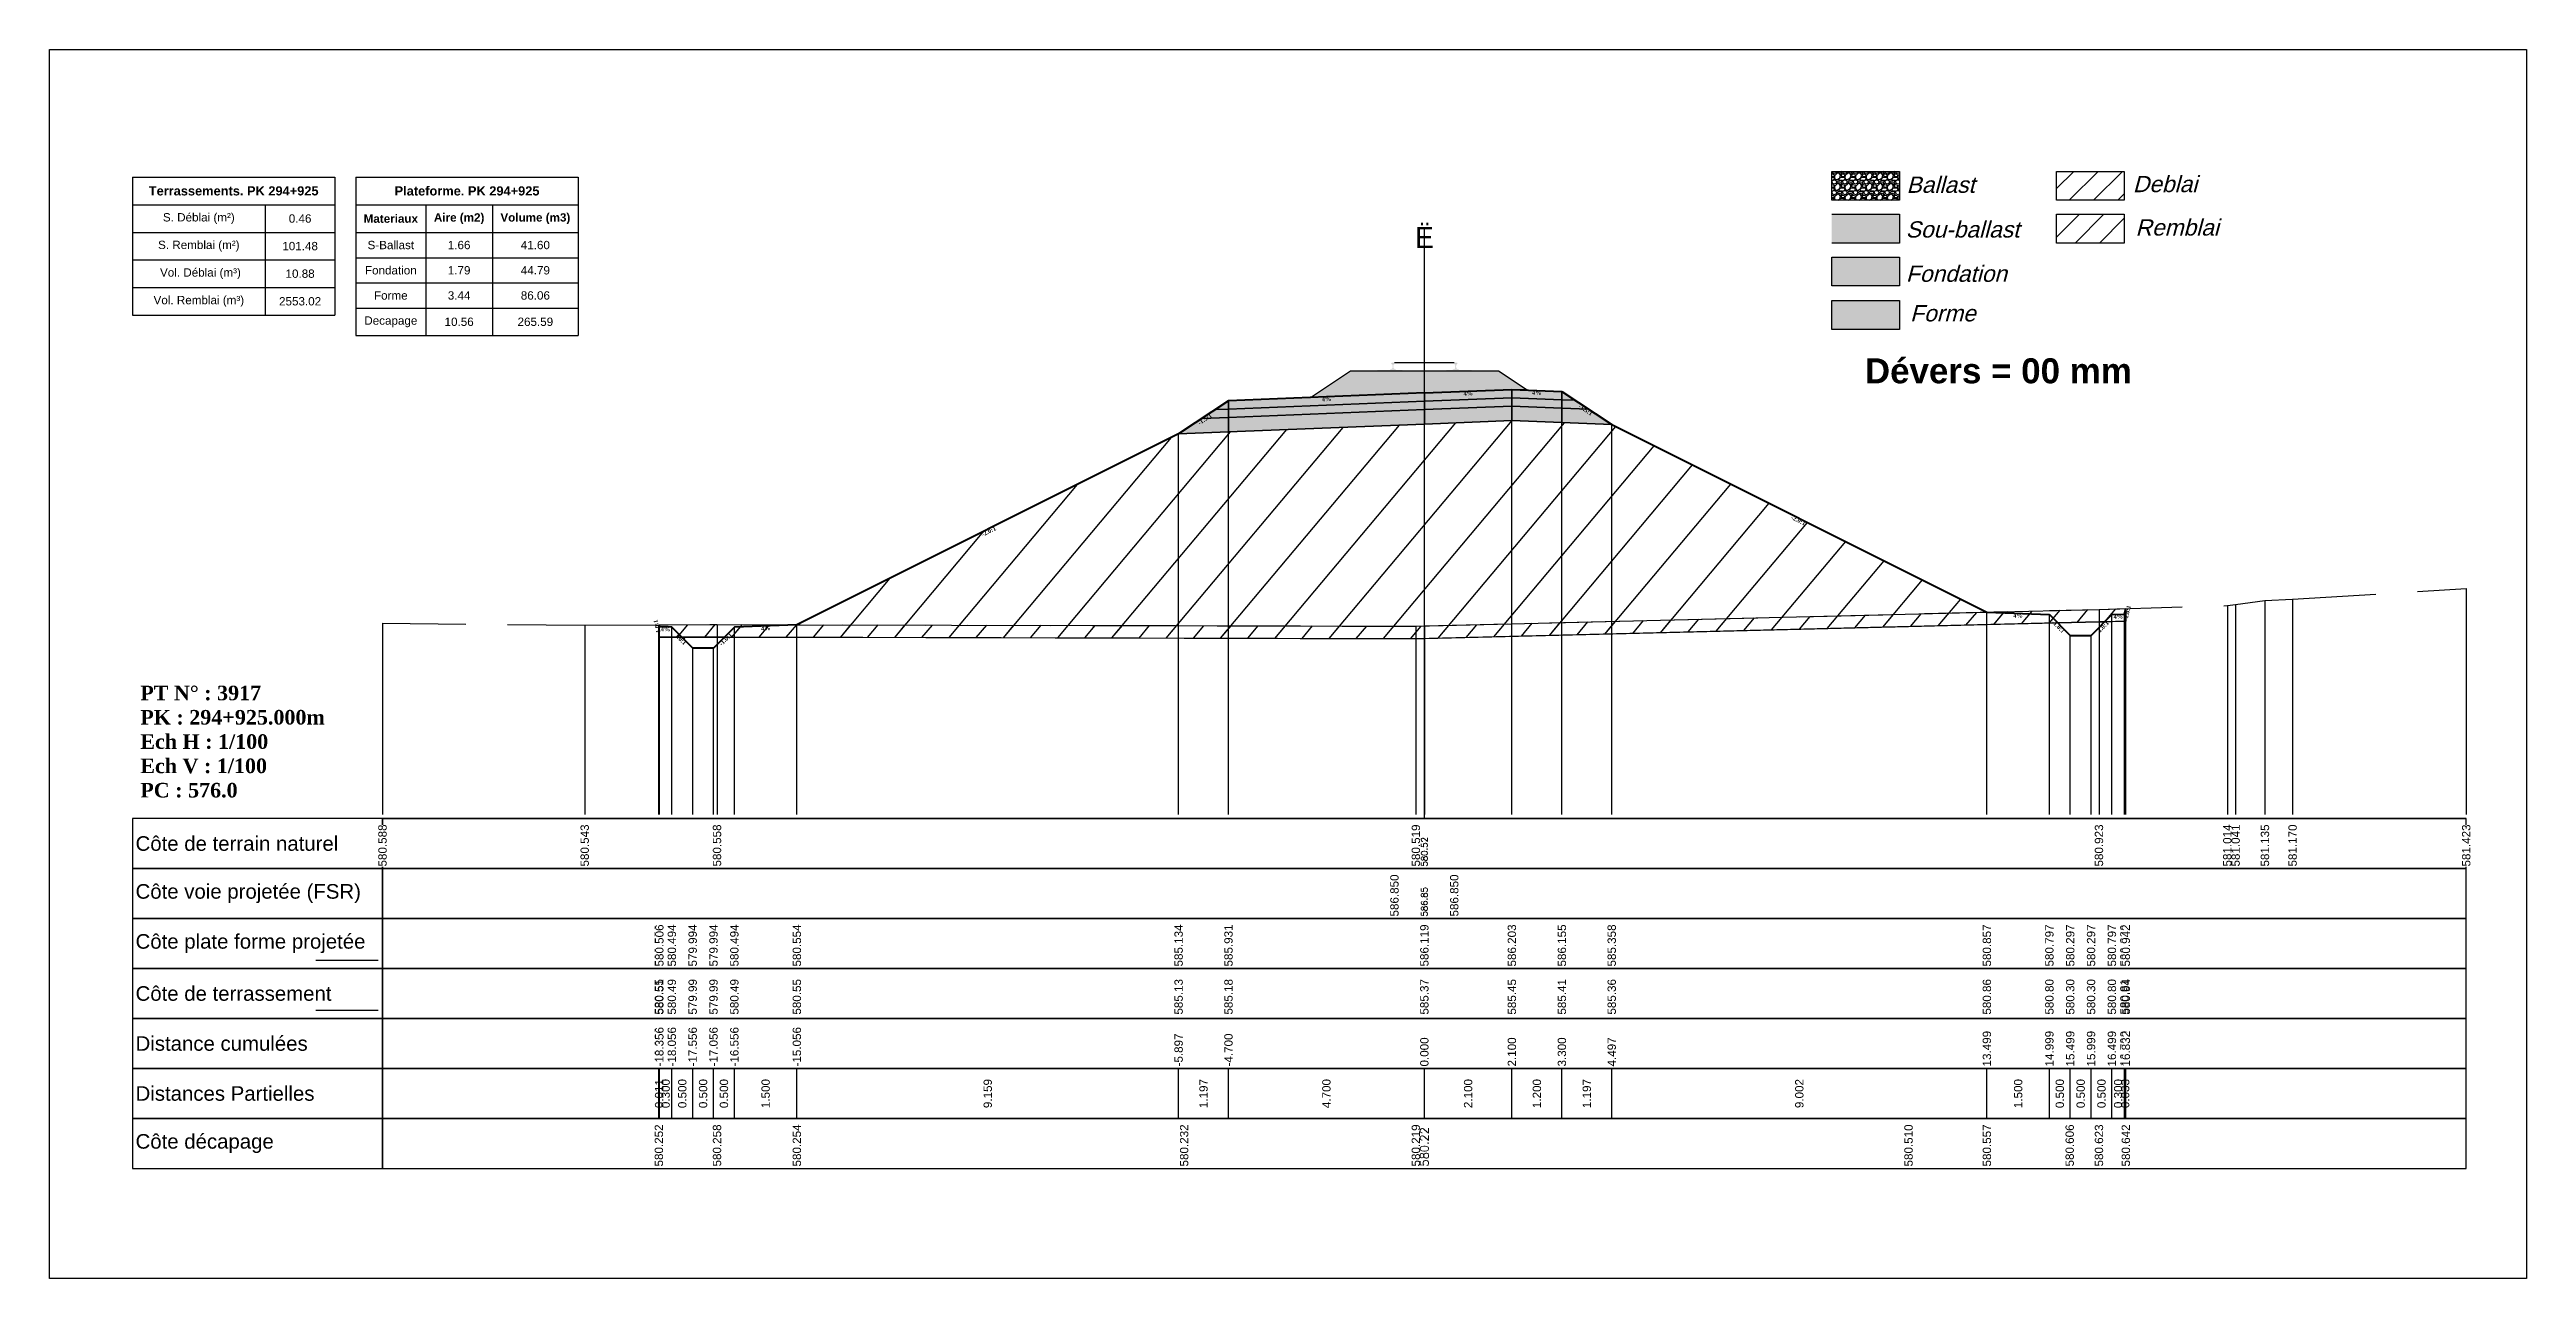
# Model space of a CAD drawing. Header units: millimetres. Extents: x 2762 to 3076, y 916 to 3305.
# Drawn here: x 2865.4 to 2924.8, y 1155.6 to 1185.1 of the extents above; entities that cross this region are included whole.
import ezdxf

# ---------------------------------------------------------------- set-up
doc = ezdxf.new("R2010")
doc.units = ezdxf.units.MM
doc.header["$LTSCALE"] = 2
doc.linetypes.add('CACHE', pattern=[9.525, 6.35, -3.175])
doc.linetypes.add('DASHED', pattern=[0.75, 0.5, -0.25])
for name, color, linetype in [('C-ANNO-TABL', 1, 'Continuous'), ('C-ANNO-TABL-TEXT', 150, 'Continuous'), ('C-ANNO-TABL-TITL', 150, 'Continuous'), ('C-ANNO-TABL-TTBL', 5, 'Continuous'), ('C-ROAD-CORR', 5, 'Continuous'), ('C-ROAD-SCTN', 7, 'Continuous')]:
    doc.layers.add(name, color=color, linetype=linetype)
doc.styles.add('ARIAL', font='arial.ttf')
doc.styles.add('C3D_Etiquette', font='romans.shx')
doc.styles.add('C3D_Profil_Travers', font='romans.shx')
doc.styles.get("Standard").update_dxf_attribs({"font": 'arial.ttf'})

msp = doc.modelspace()

# ---------------------------------------------------------------- texts
at = {"color": 7, "linetype": 'Continuous', "lineweight": -3}
for s, insert, char_height, attachment_point, style in [('{\\fWingdings|b0|i0|c2|p0;Ë}', (2898.38, 1180.384), 0.5, 8, 'C3D_Profil_Travers'), ('{\\fTimes New Roman|b1|i0|c0|p18;PT N° : 3917\\PPK : 294+925.000m\\PEch H : 1/100\\PEch V : 1/100\\PPC : 576.0}', (2867.568, 1167.184), 0.35, 7, 'C3D_Profil_Travers'), ('{\\fArial|b0|i0|c0|p34;Côte de terrain naturel}', (2867.454, 1166.084), 0.35, 4, 'C3D_Etiquette'), ('{\\fArial|b0|i0|c0|p34;Côte plate forme projetée}', (2867.454, 1163.684), 0.35, 4, 'C3D_Etiquette'), ('{\\fArial|b0|i0|c0|p34;Côte de terrassement}', (2867.454, 1162.484), 0.35, 4, 'C3D_Etiquette'), ('{\\fArial|b0|i0|c0|p34;Distance cumulées}', (2867.454, 1161.284), 0.35, 4, 'C3D_Etiquette'), ('{\\fArial|b0|i0|c0|p34;Distances Partielles}', (2867.454, 1160.084), 0.35, 4, 'C3D_Etiquette'), ('{\\fArial|b0|i0|c0|p34;Côte décapage}', (2867.454, 1158.884), 0.35, 4, 'C3D_Etiquette')]:
    msp.add_mtext(s, dxfattribs=dict(at, insert=insert, char_height=char_height, attachment_point=attachment_point, style=style))
at = {"insert": (2908.949, 1177.733), "char_height": 0.6, "attachment_point": 1}
msp.add_mtext_dynamic_manual_height_columns('{\\fArial|b1|i0|c0|p34;Dévers = 00 mm}', width=8.82587, gutter_width=1.25, heights=[0], dxfattribs=at)
at = {"color": 7, "linetype": 'Continuous', "lineweight": -3, "char_height": 0.1, "style": 'C3D_Etiquette'}
for s, insert, width, attachment_point, rotation in [('{\\fTimes New Roman|b1|i0|c0|p18;4%}', (2896.03, 1176.805), 0.42071, 2, 2.29061), ('{\\fTimes New Roman|b1|i0|c0|p18;4%}', (2899.43, 1176.941), 0.37094, 2, 2.29061), ('{\\fTimes New Roman|b1|i0|c0|p18;4%}', (2901.079, 1176.959), 0.42071, 2, 357.70939), ('{\\fTimes New Roman|b1|i0|c0|p18;-1.5:1}', (2893.083, 1176.313), 0.34598, 2, 33.69007), ('{\\fTimes New Roman|b1|i0|c0|p18;-1.5:1}', (2902.276, 1176.537), 0.34598, 2, 326.30993), ('{\\fTimes New Roman|b1|i0|c0|p18;-2.0:1}', (2907.376, 1173.887), 0.34598, 2, 333.43495), ('{\\fTimes New Roman|b1|i0|c0|p18;-2.0:1}', (2887.905, 1173.624), 0.34598, 2, 26.56505), ('{\\fTimes New Roman|b1|i0|c0|p18;1.0:1}', (2880.014, 1171.312), 0.29446, 8, 104.03624), ('{\\fTimes New Roman|b1|i0|c0|p18;4%}', (2912.628, 1171.606), 0.42071, 2, 357.70939), ('{\\fTimes New Roman|b1|i0|c0|p18;4%}', (2915.028, 1171.582), 0.37094, 2, 2.29061), ('{\\fTimes New Roman|b1|i0|c0|p18;1.0:1}', (2915.199, 1171.658), 0.29446, 2, 75.96376), ('{\\fTimes New Roman|b1|i0|c0|p18;4%}', (2880.173, 1171.28), 0.37094, 2, 357.70939), ('{\\fTimes New Roman|b1|i0|c0|p18;1.0:1}', (2880.571, 1171.025), 0.29001, 2, 315), ('{\\fTimes New Roman|b1|i0|c0|p18;-1.0:1}', (2881.576, 1171.025), 0.34598, 2, 45), ('{\\fTimes New Roman|b1|i0|c0|p18;4%}', (2882.574, 1171.304), 0.42071, 2, 2.29061), ('{\\fTimes New Roman|b1|i0|c0|p18;-1.0:1}', (2913.625, 1171.328), 0.34598, 2, 315), ('{\\fTimes New Roman|b1|i0|c0|p18;1.0:1}', (2914.631, 1171.328), 0.29001, 2, 45)]:
    msp.add_mtext(s, dxfattribs=dict(at, insert=insert, width=width, attachment_point=attachment_point, rotation=rotation))
at = {"color": 7, "linetype": 'Continuous', "lineweight": -3, "insert": (2867.454, 1164.884), "char_height": 0.35, "attachment_point": 4}
msp.add_mtext('{\\fArial|b0|i0|c0|p34;Côte voie projetée (FSR)}', dxfattribs=at)
at = {"color": 7, "linetype": 'Continuous', "lineweight": -3, "rotation": 90, "style": 'C3D_Profil_Travers'}
for s, insert, char_height, attachment_point in [('586.85', (2898.38, 1164.334), 0.15, 4), ('{\\fArial|b0|i0|c0|p34;580.55}', (2880.012, 1161.979), 0.2, 4), ('{\\fArial|b0|i0|c0|p34;580.51}', (2880.023, 1161.979), 0.2, 4), ('{\\fArial|b0|i0|c0|p34;580.49}', (2880.323, 1161.979), 0.2, 4), ('{\\fArial|b0|i0|c0|p34;579.99}', (2880.823, 1161.979), 0.2, 4), ('{\\fArial|b0|i0|c0|p34;579.99}', (2881.323, 1161.979), 0.2, 4), ('{\\fArial|b0|i0|c0|p34;580.49}', (2881.823, 1161.979), 0.2, 4), ('{\\fArial|b0|i0|c0|p34;580.55}', (2883.323, 1161.979), 0.2, 4), ('{\\fArial|b0|i0|c0|p34;585.13}', (2892.483, 1161.979), 0.2, 4), ('{\\fArial|b0|i0|c0|p34;585.18}', (2893.68, 1161.979), 0.2, 4), ('{\\fArial|b0|i0|c0|p34;585.37}', (2898.38, 1161.979), 0.2, 4), ('{\\fArial|b0|i0|c0|p34;585.45}', (2900.48, 1161.979), 0.2, 4), ('{\\fArial|b0|i0|c0|p34;585.41}', (2901.68, 1161.979), 0.2, 4), ('{\\fArial|b0|i0|c0|p34;585.36}', (2902.876, 1161.979), 0.2, 4), ('{\\fArial|b0|i0|c0|p34;580.86}', (2911.878, 1161.979), 0.2, 4), ('{\\fArial|b0|i0|c0|p34;580.80}', (2913.378, 1161.979), 0.2, 4), ('{\\fArial|b0|i0|c0|p34;580.30}', (2913.878, 1161.979), 0.2, 4), ('{\\fArial|b0|i0|c0|p34;580.30}', (2914.378, 1161.979), 0.2, 4), ('{\\fArial|b0|i0|c0|p34;580.80}', (2914.878, 1161.979), 0.2, 4), ('{\\fArial|b0|i0|c0|p34;580.81}', (2915.178, 1161.979), 0.2, 4), ('{\\fArial|b0|i0|c0|p34;580.94}', (2915.212, 1161.979), 0.2, 4), ('{\\fArial|b0|i0|c0|p34;0.011}', (2880.018, 1160.084), 0.2, 5), ('{\\fArial|b0|i0|c0|p34;0.300}', (2880.173, 1160.084), 0.2, 5), ('{\\fArial|b0|i0|c0|p34;0.500}', (2880.573, 1160.084), 0.2, 5), ('{\\fArial|b0|i0|c0|p34;0.500}', (2881.073, 1160.084), 0.2, 5), ('{\\fArial|b0|i0|c0|p34;0.500}', (2881.573, 1160.084), 0.2, 5), ('{\\fArial|b0|i0|c0|p34;1.500}', (2882.573, 1160.084), 0.2, 5), ('{\\fArial|b0|i0|c0|p34;9.159}', (2887.903, 1160.084), 0.2, 5), ('{\\fArial|b0|i0|c0|p34;1.197}', (2893.081, 1160.084), 0.2, 5), ('{\\fArial|b0|i0|c0|p34;4.700}', (2896.03, 1160.084), 0.2, 5), ('{\\fArial|b0|i0|c0|p34;2.100}', (2899.43, 1160.084), 0.2, 5), ('{\\fArial|b0|i0|c0|p34;1.200}', (2901.08, 1160.084), 0.2, 5), ('{\\fArial|b0|i0|c0|p34;1.197}', (2902.278, 1160.084), 0.2, 5), ('{\\fArial|b0|i0|c0|p34;9.002}', (2907.377, 1160.084), 0.2, 5), ('{\\fArial|b0|i0|c0|p34;1.500}', (2912.628, 1160.084), 0.2, 5), ('{\\fArial|b0|i0|c0|p34;0.500}', (2913.628, 1160.084), 0.2, 5), ('{\\fArial|b0|i0|c0|p34;0.500}', (2914.128, 1160.084), 0.2, 5), ('{\\fArial|b0|i0|c0|p34;0.500}', (2914.628, 1160.084), 0.2, 5), ('{\\fArial|b0|i0|c0|p34;0.300}', (2915.028, 1160.084), 0.2, 5), ('{\\fArial|b0|i0|c0|p34;0.033}', (2915.195, 1160.084), 0.2, 5)]:
    msp.add_mtext(s, dxfattribs=dict(at, insert=insert, char_height=char_height, attachment_point=attachment_point))
at = {"layer": 'C-ANNO-TABL-TEXT', "color": 7, "style": 'ARIAL', "oblique": 15}
for s, p in [('Ballast', (2909.949, 1181.705)), ('Deblai', (2915.379, 1181.721)), ('Sou-ballast', (2909.929, 1180.632)), ('Remblai', (2915.443, 1180.679)), ('Fondation', (2909.934, 1179.569)), ('Forme', (2910.034, 1178.619))]:
    msp.add_text(s, height=0.39, dxfattribs=at).set_placement(p)
at = {"layer": 'C-ANNO-TABL-TEXT', "color": 7, "linetype": 'Continuous', "lineweight": -3, "char_height": 0.2, "attachment_point": 5, "style": 'ARIAL'}
for s, insert in [('{\\fArial|b0|i0|c0|p34;\\C7;0.46}', (2871.402, 1181.088)), ('{\\fArial|b0|i0|c0|p34;\\C7;101.48}', (2871.402, 1180.426)), ('{\\fArial|b0|i0|c0|p34;\\C7;S-Ballast}', (2873.579, 1180.451)), ('{\\fArial|b0|i0|c0|p34;\\C7;1.66}', (2875.218, 1180.451)), ('{\\C18;\\c0;41.60}', (2877.047, 1180.451)), ('{\\fArial|b0|i0|c0|p34;\\C7;10.88}', (2871.402, 1179.764)), ('{\\fArial|b0|i0|c0|p34;\\C7;Fondation}', (2873.579, 1179.845)), ('{\\fArial|b0|i0|c0|p34;\\C7;1.79}', (2875.218, 1179.845)), ('{\\C18;\\c0;44.79}', (2877.047, 1179.845)), ('{\\fArial|b0|i0|c0|p34;\\C7;2553.02}', (2871.402, 1179.101)), ('{\\fArial|b0|i0|c0|p34;\\C7;Forme}', (2873.579, 1179.241)), ('{\\fArial|b0|i0|c0|p34;\\C7;3.44}', (2875.218, 1179.241)), ('{\\C18;\\c0;86.06}', (2877.047, 1179.241)), ('{\\fArial|b0|i0|c0|p34;\\C7;Decapage}', (2873.579, 1178.609)), ('{\\fArial|b0|i0|c0|p34;\\C7;10.56}', (2875.218, 1178.609)), ('{\\C18;\\c0;265.59}', (2877.047, 1178.609))]:
    msp.add_mtext(s, dxfattribs=dict(at, insert=insert))
at = {"layer": 'C-ANNO-TABL-TITL', "color": 7, "linetype": 'Continuous', "lineweight": -3, "attachment_point": 5, "style": 'ARIAL'}
for s, insert, char_height in [('{\\fArial|b1|i0|c0|p34;\\C7;Terrassements. PK 294+925}', (2869.808, 1181.751), 0.22), ('{\\fArial|b1|i0|c0|p34;\\C18;\\c0;Plateforme. PK 294+925}', (2875.408, 1181.75), 0.22), ('{\\fArial|b0|i0|c0|p34;\\C7;S. Déblai (m²) }', (2868.972, 1181.088), 0.2), ('{\\fArial|b1|i0|c0|p34;\\C7;Materiaux   }', (2873.579, 1181.085), 0.2), ('{\\fArial|b1|i0|c0|p34;\\C7;Aire (m2)}', (2875.218, 1181.085), 0.2), ('{\\fArial|b1|i0|c0|p34;\\C7;Volume (m3)}', (2877.047, 1181.085), 0.2), ('{\\fArial|b0|i0|c0|p34;\\C7;S. Remblai (m²) }', (2868.972, 1180.426), 0.2), ('{\\fArial|b0|i0|c0|p34;\\C7; Vol. Déblai (m³) }', (2868.972, 1179.764), 0.2), ('{\\fArial|b0|i0|c0|p34;\\C7;Vol. Remblai (m³)}', (2868.972, 1179.101), 0.2)]:
    msp.add_mtext(s, dxfattribs=dict(at, insert=insert, char_height=char_height))

# ---------------------------------------------------------------- hatches: boundary and pattern name
h = msp.add_hatch(color=11)
h.dxf.hatch_style = 1
h.paths.add_polyline_path([(2909.781, 1181.191), (2908.155, 1181.191), (2908.155, 1180.499), (2909.781, 1180.499)])
h = msp.add_hatch(color=30)
h.dxf.hatch_style = 1
h.paths.add_polyline_path([(2909.781, 1180.164), (2908.155, 1180.164), (2908.155, 1179.472), (2909.781, 1179.472)])
h = msp.add_hatch(color=83)
h.dxf.hatch_style = 1
h.paths.add_polyline_path([(2909.781, 1179.118), (2908.155, 1179.118), (2908.155, 1178.426), (2909.781, 1178.426)])
at = {"linetype": 'Continuous', "lineweight": -3}
h = msp.add_hatch(dxfattribs=at)
h.set_pattern_fill('GRAVEL', color=252, scale=0.009, style=0)
h.set_pattern_definition([(228.0128, (2895.811781, 1177.022532), (-1.8288, -2.0574), [0.030755, -3.0447435]), (184.96974, (2895.791207, 1176.999672), (2.743199999, 0.228600013), [0.0527764, -5.2248644]), (132.51045, (2895.738629, 1176.9951), (2.286, -2.5146), [0.0372133, -3.684125]), (267.2737, (2895.649475, 1176.93795), (0.2286, 4.572), [0.0480604, -4.7579794]), (292.83365, (2895.647189, 1176.889944), (-1.143, 2.7432), [0.047127, -4.6655827]), (357.2737, (2895.665477, 1176.84651), (-4.572, 0.2286), [0.0480604, -4.7579794]), (37.69424, (2895.713483, 1176.844224), (-2.9718, -2.286), [0.0635574, -6.2921804]), (72.25533, (2895.763775, 1176.883086), (1.6002, 5.0292), [0.0600048, -5.940473]), (121.42957, (2895.782063, 1176.940236), (-1.8288, 2.9718), [0.048223, -4.774099]), (175.23636, (2895.756917, 1176.981384), (2.5146, -0.2286), [0.055054, -2.697654]), (222.39744, (2895.702053, 1176.985956), (-2.7432, -2.5146), [0.071197, -7.0485095]), (138.81407, (2895.87579, 1176.935664), (-1.6002, 1.3716), [0.0243004, -2.405751]), (171.46923, (2895.857501, 1176.951666), (2.9718, -0.4572), [0.0462314, -4.5769175]), (225, (2895.81178, 1176.95852), (-3e-17, -0.2286), [0.032329, -0.29096]), (203.1986, (2895.79578, 1176.985956), (1.143, 0.4572), [0.01741, -1.723556]), (291.8014, (2895.779777, 1176.979098), (-0.2286, 0.6858), [0.024621, -1.206428]), (30.9638, (2895.78892, 1176.956238), (0.6858, 0.4572), [0.039989, -1.292967]), (161.565, (2895.82321, 1176.97681), (0.4572, -0.2286), [0.028916, -0.693981]), (16.38954, (2895.647189, 1176.979098), (2.286, 0.6858), [0.040508, -4.0102944]), (70.34618, (2895.686051, 1176.990528), (-0.9144, -2.5146), [0.033984, -3.3643994]), (293.1986, (2895.82321, 1177.022532), (-0.4572, 1.143), [0.034819, -1.7061465]), (343.61046, (2895.836927, 1176.990528), (-2.286, 0.6858), [0.040508, -4.0102944]), (339.44395, (2895.64719, 1176.837366), (-1.143, 0.4572), [0.039063, -1.914096]), (294.77514, (2895.683765, 1176.82365), (-1.143, 2.5146), [0.0327305, -3.2403234]), (66.8014, (2895.825497, 1176.793932), (0.4572, 1.143), [0.034819, -1.7061465]), (17.35402, (2895.839213, 1176.825936), (-2.9718, -0.9144), [0.0383204, -3.793714]), (69.44395, (2895.713483, 1176.793932), (-0.4572, -1.143), [0.0195316, -1.933628]), (101.3099, (2895.81178, 1176.79393), (-0.2286, 0.9144), [0.011656, -1.1539795]), (165.9638, (2895.809495, 1176.80536), (0.6858, -0.2286), [0.047127, -0.895415]), (186.009, (2895.763775, 1176.816792), (2.286, 0.2286), [0.043674, -4.323723]), (303.69, (2895.78892, 1176.935664), (-0.2286, 0.4572), [0.032969, -0.79126]), (353.15723, (2895.807209, 1176.908232), (3.8862, -0.4572), [0.05756, -5.698441]), (60.9454, (2895.86436, 1176.901374), (-0.9144, -1.6002), [0.023536, -2.330045]), (90, (2895.8758, 1176.92195), (-0.2286, 0.2286), [0.013716, -0.214884]), (120.25644, (2895.759203, 1176.82365), (0.9144, -1.6002), [0.031758, -3.1440547]), (48.0128, (2895.743201, 1176.851082), (1.8288, 2.0574), [0.06151, -3.0139886]), (0, (2895.78435, 1176.8968), (0.2286, 0.2286), [0.059436, -0.169164]), (325.30485, (2895.843785, 1176.896802), (2.286, -1.6002), [0.036145, -3.5783385]), (254.0546, (2895.873503, 1176.876228), (-0.2286, -0.9144), [0.033285, -1.6309485]), (207.64598, (2895.864359, 1176.844224), (-4.3434, -2.286), [0.054193, -5.365122]), (175.42608, (2895.816353, 1176.819078), (-2.9718, 0.2286), [0.0573327, -5.675926])])
h.paths.add_polyline_path([(2895.647, 1176.794), (2896.605, 1177.432), (2900.155, 1177.432), (2900.844, 1176.973), (2900.48, 1176.987)])
msp.add_hatch(color=254, dxfattribs=at).paths.add_polyline_path([(2897.162, 1177.248), (2897.162, 1177.433), (2897.277, 1177.454), (2897.625, 1177.454), (2897.625, 1177.46), (2897.551, 1177.46), (2897.551, 1177.469), (2897.552, 1177.471), (2897.554, 1177.471), (2897.555, 1177.472), (2897.575, 1177.473), (2897.578, 1177.474), (2897.581, 1177.475), (2897.609, 1177.485), (2897.612, 1177.487), (2897.613, 1177.488), (2897.614, 1177.489), (2897.615, 1177.494), (2897.616, 1177.501), (2897.617, 1177.51), (2897.618, 1177.52), (2897.618, 1177.544), (2897.617, 1177.56), (2897.617, 1177.566), (2897.616, 1177.572), (2897.615, 1177.577), (2897.615, 1177.579), (2897.614, 1177.582), (2897.613, 1177.584), (2897.612, 1177.585), (2897.611, 1177.586), (2897.61, 1177.587), (2897.594, 1177.593), (2897.592, 1177.594), (2897.591, 1177.595), (2897.59, 1177.597), (2897.59, 1177.599), (2897.59, 1177.617), (2897.591, 1177.622), (2897.592, 1177.624), (2897.594, 1177.626), (2897.596, 1177.628), (2897.599, 1177.629), (2897.6, 1177.63), (2897.604, 1177.631), (2897.608, 1177.631), (2897.611, 1177.631), (2897.615, 1177.632), (2897.62, 1177.632), (2897.623, 1177.632), (2897.626, 1177.632), (2897.63, 1177.632), (2897.633, 1177.632), (2897.637, 1177.632), (2897.642, 1177.631), (2897.645, 1177.631), (2897.649, 1177.631), (2897.653, 1177.63), (2897.654, 1177.629), (2897.656, 1177.628), (2897.659, 1177.626), (2897.661, 1177.624), (2897.662, 1177.622), (2897.662, 1177.617), (2897.662, 1177.599), (2897.662, 1177.597), (2897.662, 1177.595), (2897.661, 1177.594), (2897.659, 1177.593), (2897.643, 1177.587), (2897.642, 1177.586), (2897.64, 1177.585), (2897.639, 1177.584), (2897.639, 1177.582), (2897.638, 1177.579), (2897.637, 1177.577), (2897.637, 1177.572), (2897.636, 1177.566), (2897.635, 1177.56), (2897.635, 1177.544), (2897.635, 1177.52), (2897.636, 1177.51), (2897.637, 1177.501), (2897.638, 1177.494), (2897.639, 1177.489), (2897.64, 1177.488), (2897.641, 1177.487), (2897.643, 1177.485), (2897.672, 1177.475), (2897.675, 1177.474), (2897.678, 1177.473), (2897.698, 1177.472), (2897.699, 1177.471), (2897.7, 1177.471), (2897.701, 1177.469), (2897.701, 1177.46), (2897.627, 1177.46), (2897.627, 1177.454), (2897.831, 1177.454), (2897.963, 1177.423), (2898.797, 1177.423), (2898.928, 1177.454), (2899.132, 1177.454), (2899.132, 1177.46), (2899.058, 1177.46), (2899.058, 1177.469), (2899.059, 1177.471), (2899.061, 1177.471), (2899.062, 1177.472), (2899.082, 1177.473), (2899.085, 1177.474), (2899.088, 1177.475), (2899.116, 1177.485), (2899.119, 1177.487), (2899.12, 1177.488), (2899.121, 1177.489), (2899.122, 1177.494), (2899.123, 1177.501), (2899.124, 1177.51), (2899.125, 1177.52), (2899.125, 1177.544), (2899.124, 1177.56), (2899.124, 1177.566), (2899.123, 1177.572), (2899.122, 1177.577), (2899.122, 1177.579), (2899.121, 1177.582), (2899.12, 1177.584), (2899.119, 1177.585), (2899.118, 1177.586), (2899.117, 1177.587), (2899.101, 1177.593), (2899.099, 1177.594), (2899.098, 1177.595), (2899.097, 1177.597), (2899.097, 1177.599), (2899.097, 1177.617), (2899.098, 1177.622), (2899.099, 1177.624), (2899.101, 1177.626), (2899.103, 1177.628), (2899.106, 1177.629), (2899.107, 1177.63), (2899.111, 1177.631), (2899.115, 1177.631), (2899.118, 1177.631), (2899.122, 1177.632), (2899.127, 1177.632), (2899.13, 1177.632), (2899.133, 1177.632), (2899.137, 1177.632), (2899.14, 1177.632), (2899.144, 1177.632), (2899.149, 1177.631), (2899.152, 1177.631), (2899.156, 1177.631), (2899.16, 1177.63), (2899.161, 1177.629), (2899.163, 1177.628), (2899.166, 1177.626), (2899.168, 1177.624), (2899.169, 1177.622), (2899.169, 1177.617), (2899.169, 1177.599), (2899.169, 1177.597), (2899.169, 1177.595), (2899.168, 1177.594), (2899.166, 1177.593), (2899.15, 1177.587), (2899.149, 1177.586), (2899.147, 1177.585), (2899.146, 1177.584), (2899.146, 1177.582), (2899.145, 1177.579), (2899.144, 1177.577), (2899.144, 1177.572), (2899.143, 1177.566), (2899.142, 1177.56), (2899.142, 1177.544), (2899.142, 1177.52), (2899.143, 1177.51), (2899.144, 1177.501), (2899.145, 1177.494), (2899.146, 1177.489), (2899.147, 1177.488), (2899.148, 1177.487), (2899.15, 1177.485), (2899.179, 1177.475), (2899.182, 1177.474), (2899.185, 1177.473), (2899.205, 1177.472), (2899.206, 1177.471), (2899.207, 1177.471), (2899.208, 1177.469), (2899.208, 1177.46), (2899.134, 1177.46), (2899.134, 1177.454), (2899.482, 1177.454), (2899.597, 1177.433), (2899.597, 1177.248)])
h = msp.add_hatch(color=11, dxfattribs=at)
h.paths.add_polyline_path([(2901.68, 1176.739), (2901.68, 1176.939), (2901.999, 1176.726)])
h.paths.add_polyline_path([(2900.48, 1176.787), (2900.48, 1176.987), (2901.68, 1176.939), (2901.68, 1176.739)])
h.paths.add_polyline_path([(2898.38, 1176.703), (2898.38, 1176.903), (2900.48, 1176.987), (2900.48, 1176.787)])
h.paths.add_polyline_path([(2893.68, 1176.515), (2893.68, 1176.715), (2898.38, 1176.903), (2898.38, 1176.703)])
h.paths.add_polyline_path([(2893.36, 1176.502), (2893.68, 1176.715), (2893.68, 1176.515)])
h = msp.add_hatch(dxfattribs=at)
h.set_pattern_fill('_U', color=3, angle=50, style=0, pattern_type=0)
h.set_pattern_definition([(50, (2914.7086, 1171.4109), (-0.766044, 0.642788), [])])
h.paths.add_polyline_path([(2914.709, 1171.411), (2914.878, 1171.58), (2915.178, 1171.592), (2915.212, 1171.726), (2915.212, 1171.426)])
h.paths.add_polyline_path([(2881.588, 1171.042), (2881.823, 1171.278), (2883.323, 1171.338), (2892.483, 1175.917), (2900.48, 1176.237), (2902.876, 1176.141), (2911.878, 1171.64), (2913.378, 1171.58), (2913.576, 1171.382), (2898.176, 1171.003)])
h.paths.add_polyline_path([(2880.012, 1171.036), (2880.012, 1171.336), (2880.023, 1171.29), (2880.323, 1171.278), (2880.563, 1171.038)])
h = msp.add_hatch(color=83, dxfattribs=at)
h.paths.add_polyline_path([(2901.68, 1176.189), (2901.68, 1176.539), (2902.318, 1176.514), (2902.876, 1176.141)])
h.paths.add_polyline_path([(2900.48, 1176.237), (2900.48, 1176.587), (2901.68, 1176.539), (2901.68, 1176.189)])
h.paths.add_polyline_path([(2898.38, 1176.153), (2898.38, 1176.503), (2900.48, 1176.587), (2900.48, 1176.237)])
h.paths.add_polyline_path([(2893.68, 1175.965), (2893.68, 1176.315), (2898.38, 1176.503), (2898.38, 1176.153)])
h.paths.add_polyline_path([(2892.483, 1175.917), (2893.041, 1176.29), (2893.68, 1176.315), (2893.68, 1175.965)])
h = msp.add_hatch(color=30, dxfattribs=at)
h.paths.add_polyline_path([(2901.68, 1176.539), (2901.68, 1176.739), (2901.999, 1176.726), (2902.318, 1176.514)])
h.paths.add_polyline_path([(2900.48, 1176.587), (2900.48, 1176.787), (2901.68, 1176.739), (2901.68, 1176.539)])
h.paths.add_polyline_path([(2898.38, 1176.503), (2898.38, 1176.703), (2900.48, 1176.787), (2900.48, 1176.587)])
h.paths.add_polyline_path([(2893.68, 1176.315), (2893.68, 1176.515), (2898.38, 1176.703), (2898.38, 1176.503)])
h.paths.add_polyline_path([(2893.041, 1176.29), (2893.36, 1176.502), (2893.68, 1176.515), (2893.68, 1176.315)])
h = msp.add_hatch(dxfattribs=at)
h.set_pattern_fill('_U', color=150, scale=0.5, angle=50, style=0, pattern_type=0)
h.set_pattern_definition([(50, (2914.7086, 1171.41087), (-0.383022, 0.321394), [])])
h.paths.add_polyline_path([(2914.709, 1171.411), (2914.878, 1171.58), (2915.178, 1171.592), (2915.212, 1171.726), (2915.212, 1171.426)])
h.paths.add_polyline_path([(2911.878, 1171.64), (2914.567, 1171.707), (2915.212, 1171.726), (2915.178, 1171.592), (2914.878, 1171.58), (2914.709, 1171.411), (2914.567, 1171.407), (2913.576, 1171.382), (2913.378, 1171.58)])
h.paths.add_polyline_path([(2881.588, 1171.042), (2881.823, 1171.278), (2883.323, 1171.338), (2898.176, 1171.303), (2911.878, 1171.64), (2913.378, 1171.58), (2913.576, 1171.382), (2898.176, 1171.003)])
h.paths.add_polyline_path([(2880.012, 1171.336), (2881.407, 1171.342), (2883.323, 1171.338), (2881.823, 1171.278), (2881.588, 1171.042), (2881.407, 1171.042), (2880.563, 1171.038), (2880.323, 1171.278), (2880.023, 1171.29)])
h.paths.add_polyline_path([(2880.012, 1171.036), (2880.012, 1171.336), (2880.023, 1171.29), (2880.323, 1171.278), (2880.563, 1171.038)])
h = msp.add_hatch(dxfattribs=at)
h.set_pattern_fill('_U', color=1, angle=50, style=0, pattern_type=0)
h.set_pattern_definition([(50, (2913.5764, 1171.3823), (-0.766044, 0.642788), [])])
h.paths.add_polyline_path([(2913.576, 1171.382), (2914.567, 1171.407), (2914.709, 1171.411), (2914.378, 1171.08), (2913.878, 1171.08)])
h.paths.add_polyline_path([(2880.563, 1171.038), (2881.407, 1171.042), (2881.588, 1171.042), (2881.323, 1170.778), (2880.823, 1170.778)])

# ---------------------------------------------------------------- linework, layer by layer
for p, q in [((2908.155, 1182.219), (2909.781, 1182.219)), ((2908.155, 1182.219), (2909.781, 1182.219)), ((2908.155, 1181.527), (2908.155, 1182.219)), ((2909.781, 1182.219), (2909.781, 1181.527)), ((2909.781, 1182.219), (2909.781, 1181.527)), ((2913.548, 1182.219), (2915.174, 1182.219)), ((2913.548, 1181.527), (2913.548, 1182.219)), ((2915.174, 1182.219), (2915.174, 1181.527)), ((2909.781, 1181.527), (2908.155, 1181.527)), ((2909.781, 1181.527), (2908.155, 1181.527)), ((2908.155, 1181.191), (2909.781, 1181.191)), ((2909.781, 1181.191), (2909.781, 1180.499)), ((2915.174, 1181.527), (2913.548, 1181.527)), ((2913.548, 1181.191), (2915.174, 1181.191)), ((2913.548, 1180.499), (2913.548, 1181.191)), ((2915.174, 1181.191), (2915.174, 1180.499)), ((2909.781, 1180.499), (2908.155, 1180.499)), ((2915.174, 1180.499), (2913.548, 1180.499)), ((2908.155, 1180.164), (2909.781, 1180.164)), ((2908.155, 1179.472), (2908.155, 1180.164)), ((2909.781, 1180.164), (2909.781, 1179.472)), ((2909.781, 1179.472), (2908.155, 1179.472)), ((2908.155, 1179.118), (2909.781, 1179.118)), ((2908.155, 1178.426), (2908.155, 1179.118)), ((2909.781, 1179.118), (2909.781, 1178.426)), ((2909.781, 1178.426), (2908.155, 1178.426))]:
    msp.add_line(p, q)
at = {"linetype": 'Continuous'}
for p, q in [((2908.158, 1182.172), (2908.155, 1182.173)), ((2908.155, 1182.17), (2908.158, 1182.172)), ((2908.161, 1182.219), (2908.174, 1182.188)), ((2908.173, 1182.188), (2908.216, 1182.175)), ((2908.216, 1182.175), (2908.26, 1182.188)), ((2908.284, 1182.175), (2908.225, 1182.122)), ((2908.26, 1182.187), (2908.271, 1182.219)), ((2908.337, 1182.175), (2908.276, 1182.18)), ((2908.317, 1182.193), (2908.293, 1182.219)), ((2908.36, 1182.199), (2908.302, 1182.194)), ((2908.364, 1182.131), (2908.336, 1182.176)), ((2908.363, 1182.175), (2908.373, 1182.15)), ((2908.382, 1182.183), (2908.364, 1182.176)), ((2908.374, 1182.149), (2908.412, 1182.172)), ((2908.399, 1182.152), (2908.374, 1182.127)), ((2908.394, 1182.219), (2908.376, 1182.198)), ((2908.394, 1182.219), (2908.376, 1182.198)), ((2908.412, 1182.172), (2908.381, 1182.182)), ((2908.449, 1182.144), (2908.399, 1182.151)), ((2908.449, 1182.144), (2908.399, 1182.151)), ((2908.415, 1182.219), (2908.428, 1182.188)), ((2908.415, 1182.219), (2908.428, 1182.188)), ((2908.427, 1182.188), (2908.47, 1182.175)), ((2908.427, 1182.188), (2908.47, 1182.175)), ((2908.47, 1182.175), (2908.514, 1182.188)), ((2908.47, 1182.175), (2908.514, 1182.188)), ((2908.538, 1182.175), (2908.479, 1182.122)), ((2908.538, 1182.175), (2908.479, 1182.122)), ((2908.514, 1182.187), (2908.525, 1182.219)), ((2908.514, 1182.187), (2908.525, 1182.219)), ((2908.591, 1182.175), (2908.53, 1182.18)), ((2908.591, 1182.175), (2908.53, 1182.18)), ((2908.571, 1182.193), (2908.547, 1182.219)), ((2908.571, 1182.193), (2908.547, 1182.219)), ((2908.614, 1182.199), (2908.556, 1182.194)), ((2908.614, 1182.199), (2908.556, 1182.194)), ((2908.618, 1182.131), (2908.59, 1182.176)), ((2908.618, 1182.131), (2908.59, 1182.176)), ((2908.617, 1182.175), (2908.627, 1182.15)), ((2908.617, 1182.175), (2908.627, 1182.15)), ((2908.636, 1182.183), (2908.618, 1182.176)), ((2908.636, 1182.183), (2908.618, 1182.176)), ((2908.628, 1182.149), (2908.666, 1182.172)), ((2908.628, 1182.149), (2908.666, 1182.172)), ((2908.653, 1182.152), (2908.628, 1182.127)), ((2908.653, 1182.152), (2908.628, 1182.127)), ((2908.648, 1182.219), (2908.63, 1182.198)), ((2908.648, 1182.219), (2908.63, 1182.198)), ((2908.666, 1182.172), (2908.635, 1182.182)), ((2908.666, 1182.172), (2908.635, 1182.182)), ((2908.703, 1182.144), (2908.653, 1182.151)), ((2908.703, 1182.144), (2908.653, 1182.151)), ((2908.669, 1182.219), (2908.682, 1182.188)), ((2908.669, 1182.219), (2908.682, 1182.188)), ((2908.681, 1182.188), (2908.724, 1182.175)), ((2908.681, 1182.188), (2908.724, 1182.175)), ((2908.724, 1182.175), (2908.768, 1182.188)), ((2908.724, 1182.175), (2908.768, 1182.188)), ((2908.792, 1182.175), (2908.733, 1182.122)), ((2908.792, 1182.175), (2908.733, 1182.122)), ((2908.768, 1182.187), (2908.779, 1182.219)), ((2908.768, 1182.187), (2908.779, 1182.219)), ((2908.845, 1182.175), (2908.784, 1182.18)), ((2908.845, 1182.175), (2908.784, 1182.18)), ((2908.825, 1182.193), (2908.801, 1182.219)), ((2908.825, 1182.193), (2908.801, 1182.219)), ((2908.868, 1182.199), (2908.81, 1182.194)), ((2908.868, 1182.199), (2908.81, 1182.194)), ((2908.872, 1182.131), (2908.844, 1182.176)), ((2908.872, 1182.131), (2908.844, 1182.176)), ((2908.871, 1182.175), (2908.881, 1182.15)), ((2908.871, 1182.175), (2908.881, 1182.15)), ((2908.89, 1182.183), (2908.872, 1182.176)), ((2908.89, 1182.183), (2908.872, 1182.176)), ((2908.882, 1182.149), (2908.92, 1182.172)), ((2908.882, 1182.149), (2908.92, 1182.172)), ((2908.907, 1182.152), (2908.882, 1182.127)), ((2908.907, 1182.152), (2908.882, 1182.127)), ((2908.902, 1182.219), (2908.884, 1182.198)), ((2908.902, 1182.219), (2908.884, 1182.198)), ((2908.92, 1182.172), (2908.889, 1182.182)), ((2908.92, 1182.172), (2908.889, 1182.182)), ((2908.957, 1182.144), (2908.907, 1182.151)), ((2908.957, 1182.144), (2908.907, 1182.151)), ((2908.923, 1182.219), (2908.936, 1182.188)), ((2908.923, 1182.219), (2908.936, 1182.188)), ((2908.935, 1182.188), (2908.978, 1182.175)), ((2908.935, 1182.188), (2908.978, 1182.175)), ((2908.978, 1182.175), (2909.022, 1182.188)), ((2908.978, 1182.175), (2909.022, 1182.188)), ((2909.046, 1182.175), (2908.987, 1182.122)), ((2909.046, 1182.175), (2908.987, 1182.122)), ((2909.022, 1182.187), (2909.033, 1182.219)), ((2909.022, 1182.187), (2909.033, 1182.219)), ((2909.099, 1182.175), (2909.038, 1182.18)), ((2909.099, 1182.175), (2909.038, 1182.18)), ((2909.079, 1182.193), (2909.055, 1182.219)), ((2909.079, 1182.193), (2909.055, 1182.219)), ((2909.122, 1182.199), (2909.064, 1182.194)), ((2909.122, 1182.199), (2909.064, 1182.194)), ((2909.126, 1182.131), (2909.098, 1182.176)), ((2909.126, 1182.131), (2909.098, 1182.176)), ((2909.125, 1182.175), (2909.135, 1182.15)), ((2909.125, 1182.175), (2909.135, 1182.15)), ((2909.144, 1182.183), (2909.126, 1182.176)), ((2909.144, 1182.183), (2909.126, 1182.176)), ((2909.136, 1182.149), (2909.174, 1182.172)), ((2909.136, 1182.149), (2909.174, 1182.172)), ((2909.161, 1182.152), (2909.136, 1182.127)), ((2909.161, 1182.152), (2909.136, 1182.127)), ((2909.156, 1182.219), (2909.138, 1182.198)), ((2909.156, 1182.219), (2909.138, 1182.198)), ((2909.174, 1182.172), (2909.143, 1182.182)), ((2909.174, 1182.172), (2909.143, 1182.182)), ((2909.211, 1182.144), (2909.161, 1182.151)), ((2909.211, 1182.144), (2909.161, 1182.151)), ((2909.177, 1182.219), (2909.19, 1182.188)), ((2909.177, 1182.219), (2909.19, 1182.188)), ((2909.189, 1182.188), (2909.232, 1182.175)), ((2909.189, 1182.188), (2909.232, 1182.175)), ((2909.232, 1182.175), (2909.276, 1182.188)), ((2909.232, 1182.175), (2909.276, 1182.188)), ((2909.3, 1182.175), (2909.241, 1182.122)), ((2909.3, 1182.175), (2909.241, 1182.122)), ((2909.276, 1182.187), (2909.287, 1182.219)), ((2909.276, 1182.187), (2909.287, 1182.219)), ((2909.353, 1182.175), (2909.292, 1182.18)), ((2909.353, 1182.175), (2909.292, 1182.18)), ((2909.333, 1182.193), (2909.309, 1182.219)), ((2909.333, 1182.193), (2909.309, 1182.219)), ((2909.376, 1182.199), (2909.318, 1182.194)), ((2909.376, 1182.199), (2909.318, 1182.194)), ((2909.38, 1182.131), (2909.352, 1182.176)), ((2909.38, 1182.131), (2909.352, 1182.176)), ((2909.379, 1182.175), (2909.389, 1182.15)), ((2909.379, 1182.175), (2909.389, 1182.15)), ((2909.398, 1182.183), (2909.38, 1182.176)), ((2909.398, 1182.183), (2909.38, 1182.176)), ((2909.39, 1182.149), (2909.428, 1182.172)), ((2909.39, 1182.149), (2909.428, 1182.172)), ((2909.415, 1182.152), (2909.39, 1182.127)), ((2909.415, 1182.152), (2909.39, 1182.127)), ((2909.41, 1182.219), (2909.392, 1182.198)), ((2909.41, 1182.219), (2909.392, 1182.198)), ((2909.428, 1182.172), (2909.397, 1182.182)), ((2909.428, 1182.172), (2909.397, 1182.182)), ((2909.465, 1182.144), (2909.415, 1182.151)), ((2909.465, 1182.144), (2909.415, 1182.151)), ((2909.431, 1182.219), (2909.444, 1182.188)), ((2909.431, 1182.219), (2909.444, 1182.188)), ((2909.443, 1182.188), (2909.486, 1182.175)), ((2909.443, 1182.188), (2909.486, 1182.175)), ((2909.486, 1182.175), (2909.53, 1182.188)), ((2909.486, 1182.175), (2909.53, 1182.188)), ((2909.554, 1182.175), (2909.495, 1182.122)), ((2909.554, 1182.175), (2909.495, 1182.122)), ((2909.53, 1182.187), (2909.541, 1182.219)), ((2909.53, 1182.187), (2909.541, 1182.219)), ((2909.607, 1182.175), (2909.546, 1182.18)), ((2909.607, 1182.175), (2909.546, 1182.18)), ((2909.587, 1182.193), (2909.563, 1182.219)), ((2909.587, 1182.193), (2909.563, 1182.219)), ((2909.63, 1182.199), (2909.572, 1182.194)), ((2909.63, 1182.199), (2909.572, 1182.194)), ((2909.634, 1182.131), (2909.606, 1182.176)), ((2909.634, 1182.131), (2909.606, 1182.176)), ((2909.633, 1182.175), (2909.643, 1182.15)), ((2909.633, 1182.175), (2909.643, 1182.15)), ((2909.652, 1182.183), (2909.634, 1182.176)), ((2909.652, 1182.183), (2909.634, 1182.176)), ((2909.644, 1182.149), (2909.682, 1182.172)), ((2909.644, 1182.149), (2909.682, 1182.172)), ((2909.669, 1182.152), (2909.644, 1182.127)), ((2909.669, 1182.152), (2909.644, 1182.127)), ((2909.664, 1182.219), (2909.646, 1182.198)), ((2909.664, 1182.219), (2909.646, 1182.198)), ((2909.682, 1182.172), (2909.651, 1182.182)), ((2909.682, 1182.172), (2909.651, 1182.182)), ((2909.719, 1182.144), (2909.669, 1182.151)), ((2909.719, 1182.144), (2909.669, 1182.151)), ((2909.685, 1182.219), (2909.698, 1182.188)), ((2909.685, 1182.219), (2909.698, 1182.188)), ((2909.697, 1182.188), (2909.74, 1182.175)), ((2909.697, 1182.188), (2909.74, 1182.175)), ((2909.74, 1182.175), (2909.781, 1182.187)), ((2909.74, 1182.175), (2909.781, 1182.187)), ((2909.781, 1182.151), (2909.749, 1182.122)), ((2909.781, 1182.151), (2909.749, 1182.122)), ((2908.195, 1182.144), (2908.155, 1182.15)), ((2908.155, 1182.104), (2908.205, 1182.098)), ((2908.155, 1182.083), (2908.181, 1182.083)), ((2908.207, 1182.019), (2908.155, 1181.992)), ((2908.158, 1181.918), (2908.155, 1181.919)), ((2908.155, 1181.916), (2908.158, 1181.918)), ((2908.195, 1181.89), (2908.155, 1181.896)), ((2908.155, 1181.85), (2908.205, 1181.844)), ((2908.155, 1181.829), (2908.181, 1181.829)), ((2908.207, 1181.765), (2908.155, 1181.738)), ((2908.158, 1181.664), (2908.155, 1181.665)), ((2908.155, 1181.662), (2908.158, 1181.664)), ((2908.195, 1181.636), (2908.155, 1181.642)), ((2908.155, 1181.596), (2908.205, 1181.59)), ((2908.155, 1181.575), (2908.181, 1181.575)), ((2908.159, 1181.969), (2908.174, 1181.934)), ((2908.159, 1181.715), (2908.174, 1181.68)), ((2908.16, 1181.969), (2908.176, 1182.005)), ((2908.16, 1181.715), (2908.176, 1181.751)), ((2908.173, 1181.934), (2908.216, 1181.921)), ((2908.173, 1181.68), (2908.216, 1181.667)), ((2908.176, 1182.005), (2908.217, 1182.018)), ((2908.176, 1181.751), (2908.217, 1181.764)), ((2908.18, 1182.086), (2908.214, 1182.063)), ((2908.18, 1181.832), (2908.214, 1181.809)), ((2908.18, 1181.578), (2908.214, 1181.555)), ((2908.218, 1182.128), (2908.197, 1182.145)), ((2908.218, 1181.874), (2908.197, 1181.891)), ((2908.218, 1181.62), (2908.197, 1181.637)), ((2908.204, 1182.088), (2908.217, 1182.111)), ((2908.214, 1182.061), (2908.204, 1182.025)), ((2908.204, 1181.834), (2908.217, 1181.857)), ((2908.214, 1181.807), (2908.204, 1181.771)), ((2908.204, 1181.58), (2908.217, 1181.603)), ((2908.216, 1182.016), (2908.257, 1182.001)), ((2908.216, 1181.921), (2908.26, 1181.934)), ((2908.216, 1181.762), (2908.257, 1181.747)), ((2908.216, 1181.667), (2908.26, 1181.68)), ((2908.219, 1182.129), (2908.217, 1182.076)), ((2908.217, 1182.111), (2908.217, 1182.127)), ((2908.217, 1182.076), (2908.237, 1182.028)), ((2908.219, 1181.875), (2908.217, 1181.822)), ((2908.217, 1181.857), (2908.217, 1181.873)), ((2908.217, 1181.822), (2908.237, 1181.774)), ((2908.219, 1181.621), (2908.217, 1181.568)), ((2908.217, 1181.603), (2908.217, 1181.619)), ((2908.217, 1181.568), (2908.235, 1181.527)), ((2908.284, 1181.921), (2908.225, 1181.868)), ((2908.284, 1181.667), (2908.225, 1181.614)), ((2908.237, 1182.025), (2908.29, 1182.022)), ((2908.237, 1181.771), (2908.29, 1181.768)), ((2908.256, 1182.003), (2908.271, 1181.97)), ((2908.256, 1181.749), (2908.271, 1181.716)), ((2908.26, 1181.933), (2908.273, 1181.969)), ((2908.26, 1181.679), (2908.273, 1181.715)), ((2908.337, 1181.921), (2908.276, 1181.926)), ((2908.337, 1181.667), (2908.276, 1181.672)), ((2908.317, 1181.939), (2908.289, 1181.969)), ((2908.317, 1181.685), (2908.289, 1181.715)), ((2908.29, 1182.025), (2908.346, 1182.068)), ((2908.29, 1181.969), (2908.298, 1181.989)), ((2908.29, 1181.771), (2908.346, 1181.814)), ((2908.29, 1181.715), (2908.298, 1181.735)), ((2908.346, 1181.989), (2908.298, 1181.984)), ((2908.346, 1181.735), (2908.298, 1181.73)), ((2908.36, 1181.945), (2908.302, 1181.94)), ((2908.36, 1181.691), (2908.302, 1181.686)), ((2908.302, 1181.527), (2908.346, 1181.56)), ((2908.324, 1182.033), (2908.369, 1182.083)), ((2908.324, 1181.779), (2908.369, 1181.829)), ((2908.343, 1182.003), (2908.325, 1182.034)), ((2908.343, 1181.749), (2908.325, 1181.78)), ((2908.325, 1181.527), (2908.369, 1181.575)), ((2908.364, 1181.877), (2908.336, 1181.922)), ((2908.364, 1181.623), (2908.336, 1181.668)), ((2908.405, 1181.999), (2908.341, 1182.004)), ((2908.405, 1181.745), (2908.341, 1181.75)), ((2908.346, 1182.068), (2908.366, 1182.132)), ((2908.397, 1181.982), (2908.346, 1181.994)), ((2908.346, 1181.814), (2908.366, 1181.878)), ((2908.397, 1181.728), (2908.346, 1181.74)), ((2908.346, 1181.56), (2908.366, 1181.624)), ((2908.363, 1181.921), (2908.373, 1181.896)), ((2908.363, 1181.667), (2908.373, 1181.642)), ((2908.382, 1181.929), (2908.364, 1181.922)), ((2908.382, 1181.675), (2908.364, 1181.668)), ((2908.369, 1182.083), (2908.435, 1182.083)), ((2908.369, 1181.829), (2908.435, 1181.829)), ((2908.369, 1181.575), (2908.435, 1181.575)), ((2908.374, 1182.127), (2908.394, 1182.096)), ((2908.374, 1181.895), (2908.412, 1181.918)), ((2908.399, 1181.898), (2908.374, 1181.873)), ((2908.374, 1181.873), (2908.394, 1181.842)), ((2908.374, 1181.641), (2908.412, 1181.664)), ((2908.399, 1181.644), (2908.374, 1181.619)), ((2908.374, 1181.619), (2908.394, 1181.588)), ((2908.399, 1181.97), (2908.376, 1181.944)), ((2908.399, 1181.716), (2908.376, 1181.69)), ((2908.412, 1181.918), (2908.381, 1181.928)), ((2908.412, 1181.664), (2908.381, 1181.674)), ((2908.395, 1182.106), (2908.459, 1182.098)), ((2908.395, 1181.852), (2908.459, 1181.844)), ((2908.395, 1181.598), (2908.459, 1181.59)), ((2908.399, 1181.969), (2908.397, 1181.982)), ((2908.399, 1181.715), (2908.397, 1181.728)), ((2908.449, 1181.89), (2908.399, 1181.897)), ((2908.449, 1181.636), (2908.399, 1181.643)), ((2908.461, 1182.019), (2908.408, 1181.991)), ((2908.461, 1181.765), (2908.408, 1181.737)), ((2908.413, 1181.969), (2908.428, 1181.934)), ((2908.413, 1181.715), (2908.428, 1181.68)), ((2908.414, 1181.969), (2908.43, 1182.005)), ((2908.414, 1181.715), (2908.43, 1181.751)), ((2908.427, 1181.934), (2908.47, 1181.921)), ((2908.427, 1181.68), (2908.47, 1181.667)), ((2908.43, 1182.005), (2908.471, 1182.018)), ((2908.43, 1181.751), (2908.471, 1181.764)), ((2908.434, 1182.086), (2908.468, 1182.063)), ((2908.434, 1181.832), (2908.468, 1181.809)), ((2908.434, 1181.578), (2908.468, 1181.555)), ((2908.472, 1182.128), (2908.451, 1182.145)), ((2908.472, 1182.128), (2908.451, 1182.145)), ((2908.472, 1181.874), (2908.451, 1181.891)), ((2908.472, 1181.62), (2908.451, 1181.637)), ((2908.458, 1182.088), (2908.471, 1182.111)), ((2908.468, 1182.061), (2908.458, 1182.025)), ((2908.458, 1181.834), (2908.471, 1181.857)), ((2908.468, 1181.807), (2908.458, 1181.771)), ((2908.458, 1181.58), (2908.471, 1181.603)), ((2908.47, 1182.016), (2908.511, 1182.001)), ((2908.47, 1181.921), (2908.514, 1181.934)), ((2908.47, 1181.762), (2908.511, 1181.747)), ((2908.47, 1181.667), (2908.514, 1181.68)), ((2908.473, 1182.129), (2908.471, 1182.076)), ((2908.473, 1182.129), (2908.471, 1182.076)), ((2908.471, 1182.111), (2908.471, 1182.127)), ((2908.471, 1182.111), (2908.471, 1182.127)), ((2908.471, 1182.076), (2908.491, 1182.028)), ((2908.473, 1181.875), (2908.471, 1181.822)), ((2908.471, 1181.857), (2908.471, 1181.873)), ((2908.471, 1181.822), (2908.491, 1181.774)), ((2908.473, 1181.621), (2908.471, 1181.568)), ((2908.471, 1181.603), (2908.471, 1181.619)), ((2908.471, 1181.568), (2908.489, 1181.527)), ((2908.538, 1181.921), (2908.479, 1181.868)), ((2908.538, 1181.667), (2908.479, 1181.614)), ((2908.491, 1182.025), (2908.544, 1182.022)), ((2908.491, 1181.771), (2908.544, 1181.768)), ((2908.51, 1182.003), (2908.525, 1181.97)), ((2908.51, 1181.749), (2908.525, 1181.716)), ((2908.514, 1181.933), (2908.527, 1181.969)), ((2908.514, 1181.679), (2908.527, 1181.715)), ((2908.591, 1181.921), (2908.53, 1181.926)), ((2908.591, 1181.667), (2908.53, 1181.672)), ((2908.571, 1181.939), (2908.543, 1181.969)), ((2908.571, 1181.685), (2908.543, 1181.715)), ((2908.544, 1182.025), (2908.6, 1182.068)), ((2908.544, 1182.025), (2908.6, 1182.068)), ((2908.544, 1181.969), (2908.552, 1181.989)), ((2908.544, 1181.771), (2908.6, 1181.814)), ((2908.544, 1181.715), (2908.552, 1181.735)), ((2908.6, 1181.989), (2908.552, 1181.984)), ((2908.6, 1181.735), (2908.552, 1181.73)), ((2908.614, 1181.945), (2908.556, 1181.94)), ((2908.614, 1181.691), (2908.556, 1181.686)), ((2908.556, 1181.527), (2908.6, 1181.56)), ((2908.578, 1182.033), (2908.623, 1182.083)), ((2908.578, 1182.033), (2908.623, 1182.083)), ((2908.578, 1181.779), (2908.623, 1181.829)), ((2908.597, 1182.003), (2908.579, 1182.034)), ((2908.597, 1182.003), (2908.579, 1182.034)), ((2908.597, 1181.749), (2908.579, 1181.78)), ((2908.579, 1181.527), (2908.623, 1181.575)), ((2908.618, 1181.877), (2908.59, 1181.922)), ((2908.618, 1181.623), (2908.59, 1181.668)), ((2908.659, 1181.999), (2908.595, 1182.004)), ((2908.659, 1181.999), (2908.595, 1182.004)), ((2908.659, 1181.745), (2908.595, 1181.75)), ((2908.6, 1182.068), (2908.62, 1182.132)), ((2908.6, 1182.068), (2908.62, 1182.132)), ((2908.651, 1181.982), (2908.6, 1181.994)), ((2908.651, 1181.982), (2908.6, 1181.994)), ((2908.6, 1181.814), (2908.62, 1181.878)), ((2908.651, 1181.728), (2908.6, 1181.74)), ((2908.6, 1181.56), (2908.62, 1181.624)), ((2908.617, 1181.921), (2908.627, 1181.896)), ((2908.617, 1181.667), (2908.627, 1181.642)), ((2908.636, 1181.929), (2908.618, 1181.922)), ((2908.636, 1181.675), (2908.618, 1181.668)), ((2908.623, 1182.083), (2908.689, 1182.083)), ((2908.623, 1182.083), (2908.689, 1182.083)), ((2908.623, 1181.829), (2908.689, 1181.829)), ((2908.623, 1181.575), (2908.689, 1181.575)), ((2908.628, 1182.127), (2908.648, 1182.096)), ((2908.628, 1182.127), (2908.648, 1182.096)), ((2908.628, 1181.895), (2908.666, 1181.918)), ((2908.653, 1181.898), (2908.628, 1181.873)), ((2908.628, 1181.873), (2908.648, 1181.842)), ((2908.628, 1181.641), (2908.666, 1181.664)), ((2908.653, 1181.644), (2908.628, 1181.619)), ((2908.628, 1181.619), (2908.648, 1181.588)), ((2908.653, 1181.97), (2908.63, 1181.944)), ((2908.653, 1181.97), (2908.63, 1181.944)), ((2908.653, 1181.716), (2908.63, 1181.69)), ((2908.666, 1181.918), (2908.635, 1181.928)), ((2908.666, 1181.664), (2908.635, 1181.674)), ((2908.649, 1182.106), (2908.713, 1182.098)), ((2908.649, 1182.106), (2908.713, 1182.098)), ((2908.649, 1181.852), (2908.713, 1181.844)), ((2908.649, 1181.598), (2908.713, 1181.59)), ((2908.653, 1181.969), (2908.651, 1181.982)), ((2908.653, 1181.969), (2908.651, 1181.982)), ((2908.653, 1181.715), (2908.651, 1181.728)), ((2908.703, 1181.89), (2908.653, 1181.897)), ((2908.703, 1181.636), (2908.653, 1181.643)), ((2908.715, 1182.019), (2908.662, 1181.991)), ((2908.715, 1182.019), (2908.662, 1181.991)), ((2908.715, 1181.765), (2908.662, 1181.737)), ((2908.667, 1181.969), (2908.682, 1181.934)), ((2908.667, 1181.969), (2908.682, 1181.934)), ((2908.667, 1181.715), (2908.682, 1181.68)), ((2908.668, 1181.969), (2908.684, 1182.005)), ((2908.668, 1181.969), (2908.684, 1182.005)), ((2908.668, 1181.715), (2908.684, 1181.751)), ((2908.681, 1181.934), (2908.724, 1181.921)), ((2908.681, 1181.934), (2908.724, 1181.921)), ((2908.681, 1181.68), (2908.724, 1181.667)), ((2908.684, 1182.005), (2908.725, 1182.018)), ((2908.684, 1182.005), (2908.725, 1182.018)), ((2908.684, 1181.751), (2908.725, 1181.764)), ((2908.688, 1182.086), (2908.722, 1182.063)), ((2908.688, 1182.086), (2908.722, 1182.063)), ((2908.688, 1181.832), (2908.722, 1181.809)), ((2908.688, 1181.578), (2908.722, 1181.555)), ((2908.726, 1182.128), (2908.705, 1182.145)), ((2908.726, 1182.128), (2908.705, 1182.145)), ((2908.726, 1181.874), (2908.705, 1181.891)), ((2908.726, 1181.62), (2908.705, 1181.637)), ((2908.712, 1182.088), (2908.725, 1182.111)), ((2908.712, 1182.088), (2908.725, 1182.111)), ((2908.722, 1182.061), (2908.712, 1182.025)), ((2908.722, 1182.061), (2908.712, 1182.025)), ((2908.712, 1181.834), (2908.725, 1181.857)), ((2908.722, 1181.807), (2908.712, 1181.771)), ((2908.712, 1181.58), (2908.725, 1181.603)), ((2908.724, 1182.016), (2908.765, 1182.001)), ((2908.724, 1182.016), (2908.765, 1182.001)), ((2908.724, 1181.921), (2908.768, 1181.934)), ((2908.724, 1181.921), (2908.768, 1181.934)), ((2908.724, 1181.762), (2908.765, 1181.747)), ((2908.724, 1181.667), (2908.768, 1181.68)), ((2908.727, 1182.129), (2908.725, 1182.076)), ((2908.727, 1182.129), (2908.725, 1182.076)), ((2908.725, 1182.111), (2908.725, 1182.127)), ((2908.725, 1182.111), (2908.725, 1182.127)), ((2908.725, 1182.076), (2908.745, 1182.028)), ((2908.725, 1182.076), (2908.745, 1182.028)), ((2908.727, 1181.875), (2908.725, 1181.822)), ((2908.725, 1181.857), (2908.725, 1181.873)), ((2908.725, 1181.822), (2908.745, 1181.774)), ((2908.727, 1181.621), (2908.725, 1181.568)), ((2908.725, 1181.603), (2908.725, 1181.619)), ((2908.725, 1181.568), (2908.743, 1181.527)), ((2908.792, 1181.921), (2908.733, 1181.868)), ((2908.792, 1181.921), (2908.733, 1181.868)), ((2908.792, 1181.667), (2908.733, 1181.614)), ((2908.745, 1182.025), (2908.798, 1182.022)), ((2908.745, 1182.025), (2908.798, 1182.022)), ((2908.745, 1181.771), (2908.798, 1181.768)), ((2908.764, 1182.003), (2908.779, 1181.97)), ((2908.764, 1182.003), (2908.779, 1181.97)), ((2908.764, 1181.749), (2908.779, 1181.716)), ((2908.768, 1181.933), (2908.781, 1181.969)), ((2908.768, 1181.933), (2908.781, 1181.969)), ((2908.768, 1181.679), (2908.781, 1181.715)), ((2908.845, 1181.921), (2908.784, 1181.926)), ((2908.845, 1181.921), (2908.784, 1181.926)), ((2908.845, 1181.667), (2908.784, 1181.672)), ((2908.825, 1181.939), (2908.797, 1181.969)), ((2908.825, 1181.939), (2908.797, 1181.969)), ((2908.825, 1181.685), (2908.797, 1181.715)), ((2908.798, 1182.025), (2908.854, 1182.068)), ((2908.798, 1182.025), (2908.854, 1182.068)), ((2908.798, 1181.969), (2908.806, 1181.989)), ((2908.798, 1181.969), (2908.806, 1181.989)), ((2908.798, 1181.771), (2908.854, 1181.814)), ((2908.798, 1181.771), (2908.854, 1181.814)), ((2908.798, 1181.715), (2908.806, 1181.735)), ((2908.854, 1181.989), (2908.806, 1181.984)), ((2908.854, 1181.989), (2908.806, 1181.984)), ((2908.854, 1181.735), (2908.806, 1181.73)), ((2908.868, 1181.945), (2908.81, 1181.94)), ((2908.868, 1181.945), (2908.81, 1181.94)), ((2908.868, 1181.691), (2908.81, 1181.686)), ((2908.81, 1181.527), (2908.854, 1181.56)), ((2908.832, 1182.033), (2908.877, 1182.083)), ((2908.832, 1182.033), (2908.877, 1182.083)), ((2908.832, 1181.779), (2908.877, 1181.829)), ((2908.832, 1181.779), (2908.877, 1181.829)), ((2908.851, 1182.003), (2908.833, 1182.034)), ((2908.851, 1182.003), (2908.833, 1182.034)), ((2908.851, 1181.749), (2908.833, 1181.78)), ((2908.833, 1181.527), (2908.877, 1181.575)), ((2908.872, 1181.877), (2908.844, 1181.922)), ((2908.872, 1181.877), (2908.844, 1181.922)), ((2908.872, 1181.623), (2908.844, 1181.668)), ((2908.913, 1181.999), (2908.849, 1182.004)), ((2908.913, 1181.999), (2908.849, 1182.004)), ((2908.913, 1181.745), (2908.849, 1181.75)), ((2908.913, 1181.745), (2908.849, 1181.75)), ((2908.854, 1182.068), (2908.874, 1182.132)), ((2908.854, 1182.068), (2908.874, 1182.132)), ((2908.905, 1181.982), (2908.854, 1181.994)), ((2908.905, 1181.982), (2908.854, 1181.994)), ((2908.854, 1181.814), (2908.874, 1181.878)), ((2908.854, 1181.814), (2908.874, 1181.878)), ((2908.905, 1181.728), (2908.854, 1181.74)), ((2908.905, 1181.728), (2908.854, 1181.74)), ((2908.854, 1181.56), (2908.874, 1181.624)), ((2908.871, 1181.921), (2908.881, 1181.896)), ((2908.871, 1181.921), (2908.881, 1181.896)), ((2908.871, 1181.667), (2908.881, 1181.642)), ((2908.89, 1181.929), (2908.872, 1181.922)), ((2908.89, 1181.929), (2908.872, 1181.922)), ((2908.89, 1181.675), (2908.872, 1181.668)), ((2908.877, 1182.083), (2908.943, 1182.083)), ((2908.877, 1182.083), (2908.943, 1182.083)), ((2908.877, 1181.829), (2908.943, 1181.829)), ((2908.877, 1181.829), (2908.943, 1181.829)), ((2908.877, 1181.575), (2908.943, 1181.575)), ((2908.882, 1182.127), (2908.902, 1182.096)), ((2908.882, 1182.127), (2908.902, 1182.096)), ((2908.882, 1181.895), (2908.92, 1181.918)), ((2908.882, 1181.895), (2908.92, 1181.918)), ((2908.907, 1181.898), (2908.882, 1181.873)), ((2908.907, 1181.898), (2908.882, 1181.873)), ((2908.882, 1181.873), (2908.902, 1181.842)), ((2908.882, 1181.873), (2908.902, 1181.842)), ((2908.882, 1181.641), (2908.92, 1181.664)), ((2908.907, 1181.644), (2908.882, 1181.619)), ((2908.882, 1181.619), (2908.902, 1181.588)), ((2908.907, 1181.97), (2908.884, 1181.944)), ((2908.907, 1181.97), (2908.884, 1181.944)), ((2908.907, 1181.716), (2908.884, 1181.69)), ((2908.92, 1181.918), (2908.889, 1181.928)), ((2908.92, 1181.918), (2908.889, 1181.928)), ((2908.92, 1181.664), (2908.889, 1181.674)), ((2908.903, 1182.106), (2908.967, 1182.098)), ((2908.903, 1182.106), (2908.967, 1182.098)), ((2908.903, 1181.852), (2908.967, 1181.844)), ((2908.903, 1181.852), (2908.967, 1181.844)), ((2908.903, 1181.598), (2908.967, 1181.59)), ((2908.907, 1181.969), (2908.905, 1181.982)), ((2908.907, 1181.969), (2908.905, 1181.982)), ((2908.907, 1181.715), (2908.905, 1181.728)), ((2908.907, 1181.715), (2908.905, 1181.728)), ((2908.957, 1181.89), (2908.907, 1181.897)), ((2908.957, 1181.89), (2908.907, 1181.897)), ((2908.957, 1181.636), (2908.907, 1181.643)), ((2908.969, 1182.019), (2908.916, 1181.991)), ((2908.969, 1182.019), (2908.916, 1181.991)), ((2908.969, 1181.765), (2908.916, 1181.737)), ((2908.969, 1181.765), (2908.916, 1181.737)), ((2908.921, 1181.969), (2908.936, 1181.934)), ((2908.921, 1181.969), (2908.936, 1181.934)), ((2908.921, 1181.715), (2908.936, 1181.68)), ((2908.921, 1181.715), (2908.936, 1181.68)), ((2908.922, 1181.969), (2908.938, 1182.005)), ((2908.922, 1181.969), (2908.938, 1182.005)), ((2908.922, 1181.715), (2908.938, 1181.751)), ((2908.922, 1181.715), (2908.938, 1181.751)), ((2908.935, 1181.934), (2908.978, 1181.921)), ((2908.935, 1181.934), (2908.978, 1181.921)), ((2908.935, 1181.68), (2908.978, 1181.667)), ((2908.935, 1181.68), (2908.978, 1181.667)), ((2908.938, 1182.005), (2908.979, 1182.018)), ((2908.938, 1182.005), (2908.979, 1182.018)), ((2908.938, 1181.751), (2908.979, 1181.764)), ((2908.938, 1181.751), (2908.979, 1181.764)), ((2908.942, 1182.086), (2908.976, 1182.063)), ((2908.942, 1182.086), (2908.976, 1182.063)), ((2908.942, 1181.832), (2908.976, 1181.809)), ((2908.942, 1181.832), (2908.976, 1181.809)), ((2908.942, 1181.578), (2908.976, 1181.555)), ((2908.98, 1182.128), (2908.959, 1182.145)), ((2908.98, 1182.128), (2908.959, 1182.145)), ((2908.98, 1181.874), (2908.959, 1181.891)), ((2908.98, 1181.874), (2908.959, 1181.891)), ((2908.98, 1181.62), (2908.959, 1181.637)), ((2908.966, 1182.088), (2908.979, 1182.111)), ((2908.966, 1182.088), (2908.979, 1182.111)), ((2908.976, 1182.061), (2908.966, 1182.025)), ((2908.976, 1182.061), (2908.966, 1182.025)), ((2908.966, 1181.834), (2908.979, 1181.857)), ((2908.966, 1181.834), (2908.979, 1181.857)), ((2908.976, 1181.807), (2908.966, 1181.771)), ((2908.976, 1181.807), (2908.966, 1181.771)), ((2908.966, 1181.58), (2908.979, 1181.603)), ((2908.978, 1182.016), (2909.019, 1182.001)), ((2908.978, 1182.016), (2909.019, 1182.001)), ((2908.978, 1181.921), (2909.022, 1181.934)), ((2908.978, 1181.921), (2909.022, 1181.934)), ((2908.978, 1181.762), (2909.019, 1181.747)), ((2908.978, 1181.762), (2909.019, 1181.747)), ((2908.978, 1181.667), (2909.022, 1181.68)), ((2908.978, 1181.667), (2909.022, 1181.68)), ((2908.981, 1182.129), (2908.979, 1182.076)), ((2908.981, 1182.129), (2908.979, 1182.076)), ((2908.979, 1182.111), (2908.979, 1182.127)), ((2908.979, 1182.111), (2908.979, 1182.127)), ((2908.979, 1182.076), (2908.999, 1182.028)), ((2908.979, 1182.076), (2908.999, 1182.028)), ((2908.981, 1181.875), (2908.979, 1181.822)), ((2908.981, 1181.875), (2908.979, 1181.822)), ((2908.979, 1181.857), (2908.979, 1181.873)), ((2908.979, 1181.857), (2908.979, 1181.873)), ((2908.979, 1181.822), (2908.999, 1181.774)), ((2908.979, 1181.822), (2908.999, 1181.774)), ((2908.981, 1181.621), (2908.979, 1181.568)), ((2908.979, 1181.603), (2908.979, 1181.619)), ((2908.979, 1181.568), (2908.997, 1181.527)), ((2909.046, 1181.921), (2908.987, 1181.868)), ((2909.046, 1181.921), (2908.987, 1181.868)), ((2909.046, 1181.667), (2908.987, 1181.614)), ((2909.046, 1181.667), (2908.987, 1181.614)), ((2908.999, 1182.025), (2909.052, 1182.022)), ((2908.999, 1182.025), (2909.052, 1182.022)), ((2908.999, 1181.771), (2909.052, 1181.768)), ((2908.999, 1181.771), (2909.052, 1181.768)), ((2909.018, 1182.003), (2909.033, 1181.97)), ((2909.018, 1182.003), (2909.033, 1181.97)), ((2909.018, 1181.749), (2909.033, 1181.716)), ((2909.018, 1181.749), (2909.033, 1181.716)), ((2909.022, 1181.933), (2909.035, 1181.969)), ((2909.022, 1181.933), (2909.035, 1181.969)), ((2909.022, 1181.679), (2909.035, 1181.715)), ((2909.022, 1181.679), (2909.035, 1181.715)), ((2909.099, 1181.921), (2909.038, 1181.926)), ((2909.099, 1181.921), (2909.038, 1181.926)), ((2909.099, 1181.667), (2909.038, 1181.672)), ((2909.099, 1181.667), (2909.038, 1181.672)), ((2909.079, 1181.939), (2909.051, 1181.969)), ((2909.079, 1181.939), (2909.051, 1181.969)), ((2909.079, 1181.685), (2909.051, 1181.715)), ((2909.079, 1181.685), (2909.051, 1181.715)), ((2909.052, 1182.025), (2909.108, 1182.068)), ((2909.052, 1182.025), (2909.108, 1182.068)), ((2909.052, 1181.969), (2909.06, 1181.989)), ((2909.052, 1181.969), (2909.06, 1181.989)), ((2909.052, 1181.771), (2909.108, 1181.814)), ((2909.052, 1181.771), (2909.108, 1181.814)), ((2909.052, 1181.715), (2909.06, 1181.735)), ((2909.052, 1181.715), (2909.06, 1181.735)), ((2909.108, 1181.989), (2909.06, 1181.984)), ((2909.108, 1181.989), (2909.06, 1181.984)), ((2909.108, 1181.735), (2909.06, 1181.73)), ((2909.108, 1181.735), (2909.06, 1181.73)), ((2909.122, 1181.945), (2909.064, 1181.94)), ((2909.122, 1181.945), (2909.064, 1181.94)), ((2909.122, 1181.691), (2909.064, 1181.686)), ((2909.122, 1181.691), (2909.064, 1181.686)), ((2909.064, 1181.527), (2909.108, 1181.56)), ((2909.064, 1181.527), (2909.108, 1181.56)), ((2909.086, 1182.033), (2909.131, 1182.083)), ((2909.086, 1182.033), (2909.131, 1182.083)), ((2909.086, 1181.779), (2909.131, 1181.829)), ((2909.086, 1181.779), (2909.131, 1181.829)), ((2909.105, 1182.003), (2909.087, 1182.034)), ((2909.105, 1182.003), (2909.087, 1182.034)), ((2909.105, 1181.749), (2909.087, 1181.78)), ((2909.105, 1181.749), (2909.087, 1181.78)), ((2909.087, 1181.527), (2909.131, 1181.575)), ((2909.087, 1181.527), (2909.131, 1181.575)), ((2909.126, 1181.877), (2909.098, 1181.922)), ((2909.126, 1181.877), (2909.098, 1181.922)), ((2909.126, 1181.623), (2909.098, 1181.668)), ((2909.126, 1181.623), (2909.098, 1181.668)), ((2909.167, 1181.999), (2909.103, 1182.004)), ((2909.167, 1181.999), (2909.103, 1182.004)), ((2909.167, 1181.745), (2909.103, 1181.75)), ((2909.167, 1181.745), (2909.103, 1181.75)), ((2909.108, 1182.068), (2909.128, 1182.132)), ((2909.108, 1182.068), (2909.128, 1182.132)), ((2909.159, 1181.982), (2909.108, 1181.994)), ((2909.159, 1181.982), (2909.108, 1181.994)), ((2909.108, 1181.814), (2909.128, 1181.878)), ((2909.108, 1181.814), (2909.128, 1181.878)), ((2909.159, 1181.728), (2909.108, 1181.74)), ((2909.159, 1181.728), (2909.108, 1181.74)), ((2909.108, 1181.56), (2909.128, 1181.624)), ((2909.108, 1181.56), (2909.128, 1181.624)), ((2909.125, 1181.921), (2909.135, 1181.896)), ((2909.125, 1181.921), (2909.135, 1181.896)), ((2909.125, 1181.667), (2909.135, 1181.642)), ((2909.125, 1181.667), (2909.135, 1181.642)), ((2909.144, 1181.929), (2909.126, 1181.922)), ((2909.144, 1181.929), (2909.126, 1181.922)), ((2909.144, 1181.675), (2909.126, 1181.668)), ((2909.144, 1181.675), (2909.126, 1181.668)), ((2909.131, 1182.083), (2909.197, 1182.083)), ((2909.131, 1182.083), (2909.197, 1182.083)), ((2909.131, 1181.829), (2909.197, 1181.829)), ((2909.131, 1181.829), (2909.197, 1181.829)), ((2909.131, 1181.575), (2909.197, 1181.575)), ((2909.131, 1181.575), (2909.197, 1181.575)), ((2909.136, 1182.127), (2909.156, 1182.096)), ((2909.136, 1182.127), (2909.156, 1182.096)), ((2909.136, 1181.895), (2909.174, 1181.918)), ((2909.136, 1181.895), (2909.174, 1181.918)), ((2909.161, 1181.898), (2909.136, 1181.873)), ((2909.161, 1181.898), (2909.136, 1181.873)), ((2909.136, 1181.873), (2909.156, 1181.842)), ((2909.136, 1181.873), (2909.156, 1181.842)), ((2909.136, 1181.641), (2909.174, 1181.664)), ((2909.136, 1181.641), (2909.174, 1181.664)), ((2909.161, 1181.644), (2909.136, 1181.619)), ((2909.161, 1181.644), (2909.136, 1181.619)), ((2909.136, 1181.619), (2909.156, 1181.588)), ((2909.136, 1181.619), (2909.156, 1181.588)), ((2909.161, 1181.97), (2909.138, 1181.944)), ((2909.161, 1181.97), (2909.138, 1181.944)), ((2909.161, 1181.716), (2909.138, 1181.69)), ((2909.161, 1181.716), (2909.138, 1181.69)), ((2909.174, 1181.918), (2909.143, 1181.928)), ((2909.174, 1181.918), (2909.143, 1181.928)), ((2909.174, 1181.664), (2909.143, 1181.674)), ((2909.174, 1181.664), (2909.143, 1181.674)), ((2909.157, 1182.106), (2909.221, 1182.098)), ((2909.157, 1182.106), (2909.221, 1182.098)), ((2909.157, 1181.852), (2909.221, 1181.844)), ((2909.157, 1181.852), (2909.221, 1181.844)), ((2909.157, 1181.598), (2909.221, 1181.59)), ((2909.157, 1181.598), (2909.221, 1181.59)), ((2909.161, 1181.969), (2909.159, 1181.982)), ((2909.161, 1181.969), (2909.159, 1181.982)), ((2909.161, 1181.715), (2909.159, 1181.728)), ((2909.161, 1181.715), (2909.159, 1181.728)), ((2909.211, 1181.89), (2909.161, 1181.897)), ((2909.211, 1181.89), (2909.161, 1181.897)), ((2909.211, 1181.636), (2909.161, 1181.643)), ((2909.211, 1181.636), (2909.161, 1181.643)), ((2909.223, 1182.019), (2909.17, 1181.991)), ((2909.223, 1182.019), (2909.17, 1181.991)), ((2909.223, 1181.765), (2909.17, 1181.737)), ((2909.223, 1181.765), (2909.17, 1181.737)), ((2909.175, 1181.969), (2909.19, 1181.934)), ((2909.175, 1181.969), (2909.19, 1181.934)), ((2909.175, 1181.715), (2909.19, 1181.68)), ((2909.175, 1181.715), (2909.19, 1181.68)), ((2909.176, 1181.969), (2909.192, 1182.005)), ((2909.176, 1181.969), (2909.192, 1182.005)), ((2909.176, 1181.715), (2909.192, 1181.751)), ((2909.176, 1181.715), (2909.192, 1181.751)), ((2909.189, 1181.934), (2909.232, 1181.921)), ((2909.189, 1181.934), (2909.232, 1181.921)), ((2909.189, 1181.68), (2909.232, 1181.667)), ((2909.189, 1181.68), (2909.232, 1181.667)), ((2909.192, 1182.005), (2909.233, 1182.018)), ((2909.192, 1182.005), (2909.233, 1182.018)), ((2909.192, 1181.751), (2909.233, 1181.764)), ((2909.192, 1181.751), (2909.233, 1181.764)), ((2909.196, 1182.086), (2909.23, 1182.063)), ((2909.196, 1182.086), (2909.23, 1182.063)), ((2909.196, 1181.832), (2909.23, 1181.809)), ((2909.196, 1181.832), (2909.23, 1181.809)), ((2909.196, 1181.578), (2909.23, 1181.555)), ((2909.196, 1181.578), (2909.23, 1181.555)), ((2909.234, 1182.128), (2909.213, 1182.145)), ((2909.234, 1182.128), (2909.213, 1182.145)), ((2909.234, 1181.874), (2909.213, 1181.891)), ((2909.234, 1181.874), (2909.213, 1181.891)), ((2909.234, 1181.62), (2909.213, 1181.637)), ((2909.234, 1181.62), (2909.213, 1181.637)), ((2909.22, 1182.088), (2909.233, 1182.111)), ((2909.22, 1182.088), (2909.233, 1182.111)), ((2909.23, 1182.061), (2909.22, 1182.025)), ((2909.23, 1182.061), (2909.22, 1182.025)), ((2909.22, 1181.834), (2909.233, 1181.857)), ((2909.22, 1181.834), (2909.233, 1181.857)), ((2909.23, 1181.807), (2909.22, 1181.771)), ((2909.23, 1181.807), (2909.22, 1181.771)), ((2909.22, 1181.58), (2909.233, 1181.603)), ((2909.22, 1181.58), (2909.233, 1181.603)), ((2909.232, 1182.016), (2909.273, 1182.001)), ((2909.232, 1182.016), (2909.273, 1182.001)), ((2909.232, 1181.921), (2909.276, 1181.934)), ((2909.232, 1181.921), (2909.276, 1181.934)), ((2909.232, 1181.762), (2909.273, 1181.747)), ((2909.232, 1181.762), (2909.273, 1181.747)), ((2909.232, 1181.667), (2909.276, 1181.68)), ((2909.232, 1181.667), (2909.276, 1181.68)), ((2909.235, 1182.129), (2909.233, 1182.076)), ((2909.235, 1182.129), (2909.233, 1182.076)), ((2909.233, 1182.111), (2909.233, 1182.127)), ((2909.233, 1182.111), (2909.233, 1182.127)), ((2909.233, 1182.076), (2909.253, 1182.028)), ((2909.233, 1182.076), (2909.253, 1182.028)), ((2909.235, 1181.875), (2909.233, 1181.822)), ((2909.235, 1181.875), (2909.233, 1181.822)), ((2909.233, 1181.857), (2909.233, 1181.873)), ((2909.233, 1181.857), (2909.233, 1181.873)), ((2909.233, 1181.822), (2909.253, 1181.774)), ((2909.233, 1181.822), (2909.253, 1181.774)), ((2909.235, 1181.621), (2909.233, 1181.568)), ((2909.235, 1181.621), (2909.233, 1181.568)), ((2909.233, 1181.603), (2909.233, 1181.619)), ((2909.233, 1181.603), (2909.233, 1181.619)), ((2909.233, 1181.568), (2909.251, 1181.527)), ((2909.233, 1181.568), (2909.251, 1181.527)), ((2909.3, 1181.921), (2909.241, 1181.868)), ((2909.3, 1181.921), (2909.241, 1181.868)), ((2909.3, 1181.667), (2909.241, 1181.614)), ((2909.3, 1181.667), (2909.241, 1181.614)), ((2909.253, 1182.025), (2909.306, 1182.022)), ((2909.253, 1182.025), (2909.306, 1182.022)), ((2909.253, 1181.771), (2909.306, 1181.768)), ((2909.253, 1181.771), (2909.306, 1181.768)), ((2909.272, 1182.003), (2909.287, 1181.97)), ((2909.272, 1182.003), (2909.287, 1181.97)), ((2909.272, 1181.749), (2909.287, 1181.716)), ((2909.272, 1181.749), (2909.287, 1181.716)), ((2909.276, 1181.933), (2909.289, 1181.969)), ((2909.276, 1181.933), (2909.289, 1181.969)), ((2909.276, 1181.679), (2909.289, 1181.715)), ((2909.276, 1181.679), (2909.289, 1181.715)), ((2909.353, 1181.921), (2909.292, 1181.926)), ((2909.353, 1181.921), (2909.292, 1181.926)), ((2909.353, 1181.667), (2909.292, 1181.672)), ((2909.353, 1181.667), (2909.292, 1181.672)), ((2909.333, 1181.939), (2909.305, 1181.969)), ((2909.333, 1181.939), (2909.305, 1181.969)), ((2909.333, 1181.685), (2909.305, 1181.715)), ((2909.333, 1181.685), (2909.305, 1181.715)), ((2909.306, 1182.025), (2909.362, 1182.068)), ((2909.306, 1182.025), (2909.362, 1182.068)), ((2909.306, 1181.969), (2909.314, 1181.989)), ((2909.306, 1181.969), (2909.314, 1181.989)), ((2909.306, 1181.771), (2909.362, 1181.814)), ((2909.306, 1181.771), (2909.362, 1181.814)), ((2909.306, 1181.715), (2909.314, 1181.735)), ((2909.306, 1181.715), (2909.314, 1181.735)), ((2909.362, 1181.989), (2909.314, 1181.984)), ((2909.362, 1181.989), (2909.314, 1181.984)), ((2909.362, 1181.735), (2909.314, 1181.73)), ((2909.362, 1181.735), (2909.314, 1181.73)), ((2909.376, 1181.945), (2909.318, 1181.94)), ((2909.376, 1181.945), (2909.318, 1181.94)), ((2909.376, 1181.691), (2909.318, 1181.686)), ((2909.376, 1181.691), (2909.318, 1181.686)), ((2909.318, 1181.527), (2909.362, 1181.56)), ((2909.318, 1181.527), (2909.362, 1181.56)), ((2909.34, 1182.033), (2909.385, 1182.083)), ((2909.34, 1182.033), (2909.385, 1182.083)), ((2909.34, 1181.779), (2909.385, 1181.829)), ((2909.34, 1181.779), (2909.385, 1181.829)), ((2909.359, 1182.003), (2909.341, 1182.034)), ((2909.359, 1182.003), (2909.341, 1182.034)), ((2909.359, 1181.749), (2909.341, 1181.78)), ((2909.359, 1181.749), (2909.341, 1181.78)), ((2909.341, 1181.527), (2909.385, 1181.575)), ((2909.341, 1181.527), (2909.385, 1181.575)), ((2909.38, 1181.877), (2909.352, 1181.922)), ((2909.38, 1181.877), (2909.352, 1181.922)), ((2909.38, 1181.623), (2909.352, 1181.668)), ((2909.38, 1181.623), (2909.352, 1181.668)), ((2909.421, 1181.999), (2909.357, 1182.004)), ((2909.421, 1181.999), (2909.357, 1182.004)), ((2909.421, 1181.745), (2909.357, 1181.75)), ((2909.421, 1181.745), (2909.357, 1181.75)), ((2909.362, 1182.068), (2909.382, 1182.132)), ((2909.362, 1182.068), (2909.382, 1182.132)), ((2909.413, 1181.982), (2909.362, 1181.994)), ((2909.413, 1181.982), (2909.362, 1181.994)), ((2909.362, 1181.814), (2909.382, 1181.878)), ((2909.362, 1181.814), (2909.382, 1181.878)), ((2909.413, 1181.728), (2909.362, 1181.74)), ((2909.413, 1181.728), (2909.362, 1181.74)), ((2909.362, 1181.56), (2909.382, 1181.624)), ((2909.362, 1181.56), (2909.382, 1181.624)), ((2909.379, 1181.921), (2909.389, 1181.896)), ((2909.379, 1181.921), (2909.389, 1181.896)), ((2909.379, 1181.667), (2909.389, 1181.642)), ((2909.379, 1181.667), (2909.389, 1181.642)), ((2909.398, 1181.929), (2909.38, 1181.922)), ((2909.398, 1181.929), (2909.38, 1181.922)), ((2909.398, 1181.675), (2909.38, 1181.668)), ((2909.398, 1181.675), (2909.38, 1181.668)), ((2909.385, 1182.083), (2909.451, 1182.083)), ((2909.385, 1182.083), (2909.451, 1182.083)), ((2909.385, 1181.829), (2909.451, 1181.829)), ((2909.385, 1181.829), (2909.451, 1181.829)), ((2909.385, 1181.575), (2909.451, 1181.575)), ((2909.385, 1181.575), (2909.451, 1181.575)), ((2909.39, 1182.127), (2909.41, 1182.096)), ((2909.39, 1182.127), (2909.41, 1182.096)), ((2909.39, 1181.895), (2909.428, 1181.918)), ((2909.39, 1181.895), (2909.428, 1181.918)), ((2909.415, 1181.898), (2909.39, 1181.873)), ((2909.415, 1181.898), (2909.39, 1181.873)), ((2909.39, 1181.873), (2909.41, 1181.842)), ((2909.39, 1181.873), (2909.41, 1181.842)), ((2909.39, 1181.641), (2909.428, 1181.664)), ((2909.39, 1181.641), (2909.428, 1181.664)), ((2909.415, 1181.644), (2909.39, 1181.619)), ((2909.415, 1181.644), (2909.39, 1181.619)), ((2909.39, 1181.619), (2909.41, 1181.588)), ((2909.39, 1181.619), (2909.41, 1181.588)), ((2909.415, 1181.97), (2909.392, 1181.944)), ((2909.415, 1181.97), (2909.392, 1181.944)), ((2909.415, 1181.716), (2909.392, 1181.69)), ((2909.415, 1181.716), (2909.392, 1181.69)), ((2909.428, 1181.918), (2909.397, 1181.928)), ((2909.428, 1181.918), (2909.397, 1181.928)), ((2909.428, 1181.664), (2909.397, 1181.674)), ((2909.428, 1181.664), (2909.397, 1181.674)), ((2909.411, 1182.106), (2909.475, 1182.098)), ((2909.411, 1182.106), (2909.475, 1182.098)), ((2909.411, 1181.852), (2909.475, 1181.844)), ((2909.411, 1181.852), (2909.475, 1181.844)), ((2909.411, 1181.598), (2909.475, 1181.59)), ((2909.411, 1181.598), (2909.475, 1181.59)), ((2909.415, 1181.969), (2909.413, 1181.982)), ((2909.415, 1181.969), (2909.413, 1181.982)), ((2909.415, 1181.715), (2909.413, 1181.728)), ((2909.415, 1181.715), (2909.413, 1181.728)), ((2909.465, 1181.89), (2909.415, 1181.897)), ((2909.465, 1181.89), (2909.415, 1181.897)), ((2909.465, 1181.636), (2909.415, 1181.643)), ((2909.465, 1181.636), (2909.415, 1181.643)), ((2909.477, 1182.019), (2909.424, 1181.991)), ((2909.477, 1182.019), (2909.424, 1181.991)), ((2909.477, 1181.765), (2909.424, 1181.737)), ((2909.477, 1181.765), (2909.424, 1181.737)), ((2909.429, 1181.969), (2909.444, 1181.934)), ((2909.429, 1181.969), (2909.444, 1181.934)), ((2909.429, 1181.715), (2909.444, 1181.68)), ((2909.429, 1181.715), (2909.444, 1181.68)), ((2909.43, 1181.969), (2909.446, 1182.005)), ((2909.43, 1181.969), (2909.446, 1182.005)), ((2909.43, 1181.715), (2909.446, 1181.751)), ((2909.43, 1181.715), (2909.446, 1181.751)), ((2909.443, 1181.934), (2909.486, 1181.921)), ((2909.443, 1181.934), (2909.486, 1181.921)), ((2909.443, 1181.68), (2909.486, 1181.667)), ((2909.443, 1181.68), (2909.486, 1181.667)), ((2909.446, 1182.005), (2909.487, 1182.018)), ((2909.446, 1182.005), (2909.487, 1182.018)), ((2909.446, 1181.751), (2909.487, 1181.764)), ((2909.446, 1181.751), (2909.487, 1181.764)), ((2909.45, 1182.086), (2909.484, 1182.063)), ((2909.45, 1182.086), (2909.484, 1182.063)), ((2909.45, 1181.832), (2909.484, 1181.809)), ((2909.45, 1181.832), (2909.484, 1181.809)), ((2909.45, 1181.578), (2909.484, 1181.555)), ((2909.45, 1181.578), (2909.484, 1181.555)), ((2909.488, 1182.128), (2909.467, 1182.145)), ((2909.488, 1182.128), (2909.467, 1182.145)), ((2909.488, 1181.874), (2909.467, 1181.891)), ((2909.488, 1181.874), (2909.467, 1181.891)), ((2909.488, 1181.62), (2909.467, 1181.637)), ((2909.488, 1181.62), (2909.467, 1181.637)), ((2909.474, 1182.088), (2909.487, 1182.111)), ((2909.474, 1182.088), (2909.487, 1182.111)), ((2909.484, 1182.061), (2909.474, 1182.025)), ((2909.484, 1182.061), (2909.474, 1182.025)), ((2909.474, 1181.834), (2909.487, 1181.857)), ((2909.474, 1181.834), (2909.487, 1181.857)), ((2909.484, 1181.807), (2909.474, 1181.771)), ((2909.484, 1181.807), (2909.474, 1181.771)), ((2909.474, 1181.58), (2909.487, 1181.603)), ((2909.474, 1181.58), (2909.487, 1181.603)), ((2909.486, 1182.016), (2909.527, 1182.001)), ((2909.486, 1182.016), (2909.527, 1182.001)), ((2909.486, 1181.921), (2909.53, 1181.934)), ((2909.486, 1181.921), (2909.53, 1181.934)), ((2909.486, 1181.762), (2909.527, 1181.747)), ((2909.486, 1181.762), (2909.527, 1181.747)), ((2909.486, 1181.667), (2909.53, 1181.68)), ((2909.486, 1181.667), (2909.53, 1181.68)), ((2909.489, 1182.129), (2909.487, 1182.076)), ((2909.489, 1182.129), (2909.487, 1182.076)), ((2909.487, 1182.111), (2909.487, 1182.127)), ((2909.487, 1182.111), (2909.487, 1182.127)), ((2909.487, 1182.076), (2909.507, 1182.028)), ((2909.487, 1182.076), (2909.507, 1182.028)), ((2909.489, 1181.875), (2909.487, 1181.822)), ((2909.489, 1181.875), (2909.487, 1181.822)), ((2909.487, 1181.857), (2909.487, 1181.873)), ((2909.487, 1181.857), (2909.487, 1181.873)), ((2909.487, 1181.822), (2909.507, 1181.774)), ((2909.487, 1181.822), (2909.507, 1181.774)), ((2909.489, 1181.621), (2909.487, 1181.568)), ((2909.489, 1181.621), (2909.487, 1181.568)), ((2909.487, 1181.603), (2909.487, 1181.619)), ((2909.487, 1181.603), (2909.487, 1181.619)), ((2909.487, 1181.568), (2909.505, 1181.527)), ((2909.487, 1181.568), (2909.505, 1181.527)), ((2909.554, 1181.921), (2909.495, 1181.868)), ((2909.554, 1181.921), (2909.495, 1181.868)), ((2909.554, 1181.667), (2909.495, 1181.614)), ((2909.554, 1181.667), (2909.495, 1181.614)), ((2909.507, 1182.025), (2909.56, 1182.022)), ((2909.507, 1182.025), (2909.56, 1182.022)), ((2909.507, 1181.771), (2909.56, 1181.768)), ((2909.507, 1181.771), (2909.56, 1181.768)), ((2909.526, 1182.003), (2909.541, 1181.97)), ((2909.526, 1182.003), (2909.541, 1181.97)), ((2909.526, 1181.749), (2909.541, 1181.716)), ((2909.526, 1181.749), (2909.541, 1181.716)), ((2909.53, 1181.933), (2909.543, 1181.969)), ((2909.53, 1181.933), (2909.543, 1181.969)), ((2909.53, 1181.679), (2909.543, 1181.715)), ((2909.53, 1181.679), (2909.543, 1181.715)), ((2909.607, 1181.921), (2909.546, 1181.926)), ((2909.607, 1181.921), (2909.546, 1181.926)), ((2909.607, 1181.667), (2909.546, 1181.672)), ((2909.607, 1181.667), (2909.546, 1181.672)), ((2909.587, 1181.939), (2909.559, 1181.969)), ((2909.587, 1181.939), (2909.559, 1181.969)), ((2909.587, 1181.685), (2909.559, 1181.715)), ((2909.587, 1181.685), (2909.559, 1181.715)), ((2909.56, 1182.025), (2909.616, 1182.068)), ((2909.56, 1182.025), (2909.616, 1182.068)), ((2909.56, 1181.969), (2909.568, 1181.989)), ((2909.56, 1181.969), (2909.568, 1181.989)), ((2909.56, 1181.771), (2909.616, 1181.814)), ((2909.56, 1181.771), (2909.616, 1181.814)), ((2909.56, 1181.715), (2909.568, 1181.735)), ((2909.56, 1181.715), (2909.568, 1181.735)), ((2909.616, 1181.989), (2909.568, 1181.984)), ((2909.616, 1181.989), (2909.568, 1181.984)), ((2909.616, 1181.735), (2909.568, 1181.73)), ((2909.616, 1181.735), (2909.568, 1181.73)), ((2909.63, 1181.945), (2909.572, 1181.94)), ((2909.63, 1181.945), (2909.572, 1181.94)), ((2909.63, 1181.691), (2909.572, 1181.686)), ((2909.63, 1181.691), (2909.572, 1181.686)), ((2909.572, 1181.527), (2909.616, 1181.56)), ((2909.572, 1181.527), (2909.616, 1181.56)), ((2909.594, 1182.033), (2909.639, 1182.083)), ((2909.594, 1182.033), (2909.639, 1182.083)), ((2909.594, 1181.779), (2909.639, 1181.829)), ((2909.594, 1181.779), (2909.639, 1181.829)), ((2909.613, 1182.003), (2909.595, 1182.034)), ((2909.613, 1182.003), (2909.595, 1182.034)), ((2909.613, 1181.749), (2909.595, 1181.78)), ((2909.613, 1181.749), (2909.595, 1181.78)), ((2909.595, 1181.527), (2909.639, 1181.575)), ((2909.595, 1181.527), (2909.639, 1181.575)), ((2909.634, 1181.877), (2909.606, 1181.922)), ((2909.634, 1181.877), (2909.606, 1181.922)), ((2909.634, 1181.623), (2909.606, 1181.668)), ((2909.634, 1181.623), (2909.606, 1181.668)), ((2909.675, 1181.999), (2909.611, 1182.004)), ((2909.675, 1181.999), (2909.611, 1182.004)), ((2909.675, 1181.745), (2909.611, 1181.75)), ((2909.675, 1181.745), (2909.611, 1181.75)), ((2909.616, 1182.068), (2909.636, 1182.132)), ((2909.616, 1182.068), (2909.636, 1182.132)), ((2909.667, 1181.982), (2909.616, 1181.994)), ((2909.667, 1181.982), (2909.616, 1181.994)), ((2909.616, 1181.814), (2909.636, 1181.878)), ((2909.616, 1181.814), (2909.636, 1181.878)), ((2909.667, 1181.728), (2909.616, 1181.74)), ((2909.667, 1181.728), (2909.616, 1181.74)), ((2909.616, 1181.56), (2909.636, 1181.624)), ((2909.616, 1181.56), (2909.636, 1181.624)), ((2909.633, 1181.921), (2909.643, 1181.896)), ((2909.633, 1181.921), (2909.643, 1181.896)), ((2909.633, 1181.667), (2909.643, 1181.642)), ((2909.633, 1181.667), (2909.643, 1181.642)), ((2909.652, 1181.929), (2909.634, 1181.922)), ((2909.652, 1181.929), (2909.634, 1181.922)), ((2909.652, 1181.675), (2909.634, 1181.668)), ((2909.652, 1181.675), (2909.634, 1181.668)), ((2909.639, 1182.083), (2909.705, 1182.083)), ((2909.639, 1182.083), (2909.705, 1182.083)), ((2909.639, 1181.829), (2909.705, 1181.829)), ((2909.639, 1181.829), (2909.705, 1181.829)), ((2909.639, 1181.575), (2909.705, 1181.575)), ((2909.639, 1181.575), (2909.705, 1181.575)), ((2909.644, 1182.127), (2909.664, 1182.096)), ((2909.644, 1182.127), (2909.664, 1182.096)), ((2909.644, 1181.895), (2909.682, 1181.918)), ((2909.644, 1181.895), (2909.682, 1181.918)), ((2909.669, 1181.898), (2909.644, 1181.873)), ((2909.669, 1181.898), (2909.644, 1181.873)), ((2909.644, 1181.873), (2909.664, 1181.842)), ((2909.644, 1181.873), (2909.664, 1181.842)), ((2909.644, 1181.641), (2909.682, 1181.664)), ((2909.644, 1181.641), (2909.682, 1181.664)), ((2909.669, 1181.644), (2909.644, 1181.619)), ((2909.669, 1181.644), (2909.644, 1181.619)), ((2909.644, 1181.619), (2909.664, 1181.588)), ((2909.644, 1181.619), (2909.664, 1181.588)), ((2909.669, 1181.97), (2909.646, 1181.944)), ((2909.669, 1181.97), (2909.646, 1181.944)), ((2909.669, 1181.716), (2909.646, 1181.69)), ((2909.669, 1181.716), (2909.646, 1181.69)), ((2909.682, 1181.918), (2909.651, 1181.928)), ((2909.682, 1181.918), (2909.651, 1181.928)), ((2909.682, 1181.664), (2909.651, 1181.674)), ((2909.682, 1181.664), (2909.651, 1181.674)), ((2909.665, 1182.106), (2909.729, 1182.098)), ((2909.665, 1182.106), (2909.729, 1182.098)), ((2909.665, 1181.852), (2909.729, 1181.844)), ((2909.665, 1181.852), (2909.729, 1181.844)), ((2909.665, 1181.598), (2909.729, 1181.59)), ((2909.665, 1181.598), (2909.729, 1181.59)), ((2909.669, 1181.969), (2909.667, 1181.982)), ((2909.669, 1181.969), (2909.667, 1181.982)), ((2909.669, 1181.715), (2909.667, 1181.728)), ((2909.669, 1181.715), (2909.667, 1181.728)), ((2909.719, 1181.89), (2909.669, 1181.897)), ((2909.719, 1181.89), (2909.669, 1181.897)), ((2909.719, 1181.636), (2909.669, 1181.643)), ((2909.719, 1181.636), (2909.669, 1181.643)), ((2909.731, 1182.019), (2909.678, 1181.991)), ((2909.731, 1182.019), (2909.678, 1181.991)), ((2909.731, 1181.765), (2909.678, 1181.737)), ((2909.731, 1181.765), (2909.678, 1181.737)), ((2909.683, 1181.969), (2909.698, 1181.934)), ((2909.683, 1181.969), (2909.698, 1181.934)), ((2909.683, 1181.715), (2909.698, 1181.68)), ((2909.683, 1181.715), (2909.698, 1181.68)), ((2909.684, 1181.969), (2909.7, 1182.005)), ((2909.684, 1181.969), (2909.7, 1182.005)), ((2909.684, 1181.715), (2909.7, 1181.751)), ((2909.684, 1181.715), (2909.7, 1181.751)), ((2909.697, 1181.934), (2909.74, 1181.921)), ((2909.697, 1181.934), (2909.74, 1181.921)), ((2909.697, 1181.68), (2909.74, 1181.667)), ((2909.697, 1181.68), (2909.74, 1181.667)), ((2909.7, 1182.005), (2909.741, 1182.018)), ((2909.7, 1182.005), (2909.741, 1182.018)), ((2909.7, 1181.751), (2909.741, 1181.764)), ((2909.7, 1181.751), (2909.741, 1181.764)), ((2909.704, 1182.086), (2909.738, 1182.063)), ((2909.704, 1182.086), (2909.738, 1182.063)), ((2909.704, 1181.832), (2909.738, 1181.809)), ((2909.704, 1181.832), (2909.738, 1181.809)), ((2909.704, 1181.578), (2909.738, 1181.555)), ((2909.704, 1181.578), (2909.738, 1181.555)), ((2909.742, 1182.128), (2909.721, 1182.145)), ((2909.742, 1182.128), (2909.721, 1182.145)), ((2909.742, 1181.874), (2909.721, 1181.891)), ((2909.742, 1181.874), (2909.721, 1181.891)), ((2909.742, 1181.62), (2909.721, 1181.637)), ((2909.742, 1181.62), (2909.721, 1181.637)), ((2909.728, 1182.088), (2909.741, 1182.111)), ((2909.728, 1182.088), (2909.741, 1182.111)), ((2909.738, 1182.061), (2909.728, 1182.025)), ((2909.738, 1182.061), (2909.728, 1182.025)), ((2909.728, 1181.834), (2909.741, 1181.857)), ((2909.728, 1181.834), (2909.741, 1181.857)), ((2909.738, 1181.807), (2909.728, 1181.771)), ((2909.738, 1181.807), (2909.728, 1181.771)), ((2909.728, 1181.58), (2909.741, 1181.603)), ((2909.728, 1181.58), (2909.741, 1181.603)), ((2909.74, 1182.016), (2909.781, 1182.001)), ((2909.74, 1182.016), (2909.781, 1182.001)), ((2909.74, 1181.921), (2909.781, 1181.933)), ((2909.74, 1181.921), (2909.781, 1181.933)), ((2909.74, 1181.762), (2909.781, 1181.747)), ((2909.74, 1181.762), (2909.781, 1181.747)), ((2909.74, 1181.667), (2909.781, 1181.679)), ((2909.74, 1181.667), (2909.781, 1181.679)), ((2909.743, 1182.129), (2909.741, 1182.076)), ((2909.743, 1182.129), (2909.741, 1182.076)), ((2909.741, 1182.111), (2909.741, 1182.127)), ((2909.741, 1182.111), (2909.741, 1182.127)), ((2909.741, 1182.076), (2909.761, 1182.028)), ((2909.741, 1182.076), (2909.761, 1182.028)), ((2909.743, 1181.875), (2909.741, 1181.822)), ((2909.743, 1181.875), (2909.741, 1181.822)), ((2909.741, 1181.857), (2909.741, 1181.873)), ((2909.741, 1181.857), (2909.741, 1181.873)), ((2909.741, 1181.822), (2909.761, 1181.774)), ((2909.741, 1181.822), (2909.761, 1181.774)), ((2909.743, 1181.621), (2909.741, 1181.568)), ((2909.743, 1181.621), (2909.741, 1181.568)), ((2909.741, 1181.603), (2909.741, 1181.619)), ((2909.741, 1181.603), (2909.741, 1181.619)), ((2909.741, 1181.568), (2909.759, 1181.527)), ((2909.741, 1181.568), (2909.759, 1181.527)), ((2909.781, 1181.897), (2909.749, 1181.868)), ((2909.781, 1181.897), (2909.749, 1181.868)), ((2909.781, 1181.643), (2909.749, 1181.614)), ((2909.781, 1181.643), (2909.749, 1181.614)), ((2909.761, 1182.025), (2909.781, 1182.024)), ((2909.761, 1182.025), (2909.781, 1182.024)), ((2909.761, 1181.771), (2909.781, 1181.77)), ((2909.761, 1181.771), (2909.781, 1181.77)), ((2909.78, 1182.003), (2909.781, 1182)), ((2909.78, 1182.003), (2909.781, 1182)), ((2909.78, 1181.749), (2909.781, 1181.746)), ((2909.78, 1181.749), (2909.781, 1181.746)), ((2908.214, 1181.553), (2908.206, 1181.527)), ((2908.468, 1181.553), (2908.46, 1181.527)), ((2908.722, 1181.553), (2908.714, 1181.527)), ((2908.976, 1181.553), (2908.968, 1181.527)), ((2909.23, 1181.553), (2909.222, 1181.527)), ((2909.23, 1181.553), (2909.222, 1181.527)), ((2909.484, 1181.553), (2909.476, 1181.527)), ((2909.484, 1181.553), (2909.476, 1181.527)), ((2909.738, 1181.553), (2909.73, 1181.527)), ((2909.738, 1181.553), (2909.73, 1181.527))]:
    msp.add_line(p, q, dxfattribs=at)
at = {"color": 1, "linetype": 'Continuous'}
for p, q in [((2913.548, 1181.806), (2913.96, 1182.219)), ((2913.852, 1181.527), (2914.544, 1182.219)), ((2914.436, 1181.527), (2915.127, 1182.219)), ((2915.019, 1181.527), (2915.174, 1181.682))]:
    msp.add_line(p, q, dxfattribs=at)
at = {"color": 3, "linetype": 'Continuous'}
for p, q in [((2913.548, 1180.639), (2914.1, 1181.191)), ((2913.992, 1180.499), (2914.684, 1181.191)), ((2914.576, 1180.499), (2915.174, 1181.098)), ((2915.159, 1180.499), (2915.174, 1180.514))]:
    msp.add_line(p, q, dxfattribs=at)
at = {"color": 7, "linetype": 'Continuous', "lineweight": -3}
for p, q in [((2898.38, 1166.684), (2898.38, 1180.884)), ((2873.379, 1166.684), (2923.381, 1166.684)), ((2880.012, 1159.484), (2880.012, 1160.684)), ((2880.023, 1159.484), (2880.023, 1160.684)), ((2880.023, 1159.484), (2880.023, 1160.684)), ((2880.323, 1159.484), (2880.323, 1160.684)), ((2880.323, 1159.484), (2880.323, 1160.684)), ((2880.823, 1159.484), (2880.823, 1160.684)), ((2880.823, 1159.484), (2880.823, 1160.684)), ((2881.323, 1159.484), (2881.323, 1160.684)), ((2881.323, 1159.484), (2881.323, 1160.684)), ((2881.823, 1159.484), (2881.823, 1160.684)), ((2881.823, 1159.484), (2881.823, 1160.684)), ((2883.323, 1159.484), (2883.323, 1160.684)), ((2883.323, 1159.484), (2883.323, 1160.684)), ((2892.483, 1159.484), (2892.483, 1160.684)), ((2892.483, 1159.484), (2892.483, 1160.684)), ((2893.68, 1159.484), (2893.68, 1160.684)), ((2893.68, 1159.484), (2893.68, 1160.684)), ((2898.38, 1159.484), (2898.38, 1160.684)), ((2898.38, 1159.484), (2898.38, 1160.684)), ((2900.48, 1159.484), (2900.48, 1160.684)), ((2900.48, 1159.484), (2900.48, 1160.684)), ((2901.68, 1159.484), (2901.68, 1160.684)), ((2901.68, 1159.484), (2901.68, 1160.684)), ((2902.876, 1159.484), (2902.876, 1160.684)), ((2902.876, 1159.484), (2902.876, 1160.684)), ((2911.878, 1159.484), (2911.878, 1160.684)), ((2911.878, 1159.484), (2911.878, 1160.684)), ((2913.378, 1159.484), (2913.378, 1160.684)), ((2913.378, 1159.484), (2913.378, 1160.684)), ((2913.878, 1159.484), (2913.878, 1160.684)), ((2913.878, 1159.484), (2913.878, 1160.684)), ((2914.378, 1159.484), (2914.378, 1160.684)), ((2914.378, 1159.484), (2914.378, 1160.684)), ((2914.878, 1159.484), (2914.878, 1160.684)), ((2914.878, 1159.484), (2914.878, 1160.684)), ((2915.178, 1159.484), (2915.178, 1160.684)), ((2915.178, 1159.484), (2915.178, 1160.684)), ((2915.212, 1159.484), (2915.212, 1160.684))]:
    msp.add_line(p, q, dxfattribs=at)
at = {"color": 251, "linetype": 'Continuous', "lineweight": -3}
for p, q in [((2895.647, 1176.794), (2896.605, 1177.432)), ((2896.605, 1177.432), (2900.155, 1177.432)), ((2900.155, 1177.432), (2900.844, 1176.973)), ((2893.68, 1176.715), (2898.38, 1176.903)), ((2900.48, 1176.987), (2895.647, 1176.794)), ((2898.38, 1176.903), (2900.48, 1176.987)), ((2898.38, 1176.703), (2898.38, 1176.903)), ((2898.38, 1176.903), (2898.38, 1176.703)), ((2900.844, 1176.973), (2900.48, 1176.987)), ((2900.48, 1176.787), (2900.48, 1176.987)), ((2900.48, 1176.987), (2901.68, 1176.939)), ((2900.48, 1176.987), (2900.48, 1176.787)), ((2901.68, 1176.739), (2901.68, 1176.939)), ((2901.68, 1176.939), (2901.999, 1176.726)), ((2901.68, 1176.939), (2901.68, 1176.739)), ((2893.36, 1176.502), (2893.68, 1176.715)), ((2893.68, 1176.515), (2893.36, 1176.502)), ((2893.68, 1176.515), (2893.68, 1176.715)), ((2893.68, 1176.715), (2893.68, 1176.515)), ((2898.38, 1176.703), (2893.68, 1176.515)), ((2900.48, 1176.787), (2898.38, 1176.703)), ((2901.68, 1176.739), (2900.48, 1176.787)), ((2901.999, 1176.726), (2901.68, 1176.739))]:
    msp.add_line(p, q, dxfattribs=at)
at = {"color": 53, "linetype": 'Continuous', "lineweight": -3}
for p, q in [((2892.483, 1175.917), (2893.041, 1176.29)), ((2893.041, 1176.29), (2893.36, 1176.502)), ((2893.68, 1176.315), (2893.041, 1176.29)), ((2893.041, 1176.29), (2893.68, 1176.315)), ((2893.36, 1176.502), (2893.68, 1176.515)), ((2893.68, 1176.515), (2898.38, 1176.703)), ((2893.68, 1176.315), (2893.68, 1176.515)), ((2893.68, 1176.515), (2893.68, 1176.315)), ((2898.38, 1176.503), (2893.68, 1176.315)), ((2893.68, 1176.315), (2898.38, 1176.503)), ((2893.68, 1175.965), (2893.68, 1176.315)), ((2893.68, 1176.315), (2893.68, 1175.965)), ((2898.38, 1176.703), (2900.48, 1176.787)), ((2898.38, 1176.503), (2898.38, 1176.703)), ((2898.38, 1176.703), (2898.38, 1176.503)), ((2900.48, 1176.587), (2898.38, 1176.503)), ((2898.38, 1176.503), (2900.48, 1176.587)), ((2898.38, 1176.153), (2898.38, 1176.503)), ((2898.38, 1176.503), (2898.38, 1176.153)), ((2900.48, 1176.237), (2898.38, 1176.153)), ((2900.48, 1176.587), (2900.48, 1176.787)), ((2900.48, 1176.787), (2901.68, 1176.739)), ((2900.48, 1176.787), (2900.48, 1176.587)), ((2901.68, 1176.539), (2900.48, 1176.587)), ((2900.48, 1176.237), (2900.48, 1176.587)), ((2900.48, 1176.587), (2901.68, 1176.539)), ((2900.48, 1176.587), (2900.48, 1176.237)), ((2901.68, 1176.189), (2900.48, 1176.237)), ((2901.68, 1176.539), (2901.68, 1176.739)), ((2901.68, 1176.739), (2901.999, 1176.726)), ((2901.68, 1176.739), (2901.68, 1176.539)), ((2902.318, 1176.514), (2901.68, 1176.539)), ((2901.68, 1176.189), (2901.68, 1176.539)), ((2901.68, 1176.539), (2902.318, 1176.514)), ((2901.68, 1176.539), (2901.68, 1176.189)), ((2901.999, 1176.726), (2902.318, 1176.514)), ((2902.318, 1176.514), (2902.876, 1176.141)), ((2893.68, 1175.965), (2892.483, 1175.917)), ((2898.38, 1176.153), (2893.68, 1175.965)), ((2902.876, 1176.141), (2901.68, 1176.189))]:
    msp.add_line(p, q, dxfattribs=at)
at = {"color": 253, "linetype": 'Continuous', "lineweight": -3}
for p, q in [((2892.483, 1175.917), (2900.48, 1176.237)), ((2900.48, 1176.237), (2902.876, 1176.141)), ((2883.323, 1171.338), (2892.483, 1175.917)), ((2902.876, 1176.141), (2911.878, 1171.64)), ((2898.176, 1171.303), (2911.878, 1171.64)), ((2911.878, 1171.64), (2914.567, 1171.707)), ((2913.378, 1171.58), (2911.878, 1171.64)), ((2911.878, 1171.64), (2913.378, 1171.58)), ((2911.878, 1171.64), (2913.378, 1171.58)), ((2913.576, 1171.382), (2913.378, 1171.58)), ((2913.378, 1171.58), (2913.576, 1171.382)), ((2913.378, 1171.58), (2913.576, 1171.382)), ((2914.567, 1171.707), (2915.212, 1171.726)), ((2914.709, 1171.411), (2914.878, 1171.58)), ((2914.878, 1171.58), (2914.709, 1171.411)), ((2914.709, 1171.411), (2914.878, 1171.58)), ((2914.878, 1171.58), (2915.178, 1171.592)), ((2915.178, 1171.592), (2914.878, 1171.58)), ((2914.878, 1171.58), (2915.178, 1171.592)), ((2915.178, 1171.592), (2915.212, 1171.726)), ((2915.212, 1171.726), (2915.178, 1171.592)), ((2915.178, 1171.592), (2915.212, 1171.726)), ((2915.212, 1171.726), (2915.212, 1171.426)), ((2915.212, 1171.726), (2915.212, 1171.426)), ((2880.012, 1171.336), (2881.407, 1171.342)), ((2880.023, 1171.29), (2880.012, 1171.336)), ((2880.012, 1171.036), (2880.012, 1171.336)), ((2880.012, 1171.336), (2880.023, 1171.29)), ((2880.012, 1171.036), (2880.012, 1171.336)), ((2880.012, 1171.336), (2880.023, 1171.29)), ((2880.563, 1171.038), (2880.012, 1171.036)), ((2880.563, 1171.038), (2880.012, 1171.036)), ((2880.323, 1171.278), (2880.023, 1171.29)), ((2880.023, 1171.29), (2880.323, 1171.278)), ((2880.023, 1171.29), (2880.323, 1171.278)), ((2880.563, 1171.038), (2880.323, 1171.278)), ((2880.323, 1171.278), (2880.563, 1171.038)), ((2880.323, 1171.278), (2880.563, 1171.038)), ((2881.407, 1171.042), (2880.563, 1171.038)), ((2880.563, 1171.038), (2881.407, 1171.042)), ((2880.823, 1170.778), (2880.563, 1171.038)), ((2881.588, 1171.042), (2881.323, 1170.778)), ((2881.407, 1171.342), (2883.323, 1171.338)), ((2881.588, 1171.042), (2881.407, 1171.042)), ((2881.407, 1171.042), (2881.588, 1171.042)), ((2881.588, 1171.042), (2881.823, 1171.278)), ((2881.823, 1171.278), (2881.588, 1171.042)), ((2881.588, 1171.042), (2881.823, 1171.278)), ((2898.176, 1171.003), (2881.588, 1171.042)), ((2898.176, 1171.003), (2881.588, 1171.042)), ((2881.823, 1171.278), (2883.323, 1171.338)), ((2883.323, 1171.338), (2881.823, 1171.278)), ((2881.823, 1171.278), (2883.323, 1171.338)), ((2883.323, 1171.338), (2898.176, 1171.303)), ((2913.576, 1171.382), (2898.176, 1171.003)), ((2913.576, 1171.382), (2898.176, 1171.003)), ((2914.567, 1171.407), (2913.576, 1171.382)), ((2913.576, 1171.382), (2914.567, 1171.407)), ((2913.878, 1171.08), (2913.576, 1171.382)), ((2914.378, 1171.08), (2913.878, 1171.08)), ((2914.709, 1171.411), (2914.378, 1171.08)), ((2914.709, 1171.411), (2914.567, 1171.407)), ((2914.567, 1171.407), (2914.709, 1171.411)), ((2915.212, 1171.426), (2914.709, 1171.411)), ((2915.212, 1171.426), (2914.709, 1171.411)), ((2881.323, 1170.778), (2880.823, 1170.778))]:
    msp.add_line(p, q, dxfattribs=at)
at = {"color": 8, "linetype": 'CACHE', "lineweight": -3}
for p, q in [((2900.48, 1166.784), (2900.48, 1176.237)), ((2892.483, 1166.784), (2892.483, 1175.917)), ((2893.68, 1166.784), (2893.68, 1175.965)), ((2898.38, 1166.784), (2898.38, 1176.153)), ((2898.38, 1166.784), (2898.38, 1176.153)), ((2901.68, 1166.784), (2901.68, 1176.189)), ((2902.876, 1166.784), (2902.876, 1176.141)), ((2911.878, 1166.784), (2911.878, 1171.64)), ((2913.378, 1166.784), (2913.378, 1171.58)), ((2914.878, 1166.784), (2914.878, 1171.58)), ((2915.178, 1166.784), (2915.178, 1171.592)), ((2915.212, 1166.784), (2915.212, 1171.726)), ((2880.012, 1166.784), (2880.012, 1171.336)), ((2880.023, 1166.784), (2880.023, 1171.29)), ((2880.323, 1166.784), (2880.323, 1171.278)), ((2881.823, 1166.784), (2881.823, 1171.278)), ((2883.323, 1166.784), (2883.323, 1171.338)), ((2913.878, 1166.784), (2913.878, 1171.08)), ((2914.378, 1166.784), (2914.378, 1171.08)), ((2880.823, 1166.784), (2880.823, 1170.778)), ((2881.323, 1166.784), (2881.323, 1170.778))]:
    msp.add_line(p, q, dxfattribs=at)
at = {"color": 105, "linetype": 'DASHED', "lineweight": -3, "ltscale": 2}
for p, q in [((2919.213, 1171.954), (2923.38, 1172.207)), ((2898.38, 1171.308), (2914.567, 1171.707)), ((2914.567, 1171.707), (2917.647, 1171.798)), ((2917.647, 1171.798), (2917.846, 1171.825)), ((2917.846, 1171.825), (2918.55, 1171.919)), ((2918.55, 1171.919), (2919.213, 1171.954)), ((2873.38, 1171.372), (2878.232, 1171.327)), ((2878.232, 1171.327), (2881.407, 1171.342)), ((2881.407, 1171.342), (2898.176, 1171.303)), ((2898.176, 1171.303), (2898.38, 1171.308))]:
    msp.add_line(p, q, dxfattribs=at)
at = {"color": 98, "linetype": 'CACHE', "lineweight": -3}
for p, q in [((2923.38, 1172.207), (2923.38, 1166.784)), ((2914.567, 1171.707), (2914.567, 1166.784)), ((2917.647, 1171.798), (2917.647, 1166.784)), ((2917.846, 1171.825), (2917.846, 1166.784)), ((2918.55, 1171.919), (2918.55, 1166.784)), ((2919.213, 1171.954), (2919.213, 1166.784)), ((2873.38, 1171.372), (2873.38, 1166.784)), ((2878.232, 1171.327), (2878.232, 1166.784)), ((2881.407, 1171.342), (2881.407, 1166.784)), ((2898.176, 1171.303), (2898.176, 1166.784)), ((2898.38, 1171.308), (2898.38, 1166.784))]:
    msp.add_line(p, q, dxfattribs=at)
at = {"color": 6, "linetype": 'Continuous', "lineweight": -3}
for p, q in [((2880.012, 1171.036), (2881.407, 1171.042)), ((2881.407, 1171.042), (2883.323, 1171.038)), ((2883.323, 1171.038), (2892.616, 1171.016)), ((2892.616, 1171.016), (2898.176, 1171.003)), ((2898.176, 1171.003), (2898.38, 1171.008)), ((2898.38, 1171.008), (2909.998, 1171.294)), ((2909.998, 1171.294), (2911.878, 1171.34)), ((2911.878, 1171.34), (2913.865, 1171.389)), ((2913.865, 1171.389), (2914.567, 1171.407)), ((2914.567, 1171.407), (2915.212, 1171.426))]:
    msp.add_line(p, q, dxfattribs=at)
at = {"color": 154, "linetype": 'Continuous', "lineweight": -3}
msp.add_line((2871.779, 1163.284), (2873.279, 1163.284), dxfattribs=at)
at = {"color": 1, "linetype": 'Continuous', "lineweight": -3}
msp.add_line((2871.779, 1162.084), (2873.279, 1162.084), dxfattribs=at)
at = {"color": 7, "linetype": 'Continuous', "lineweight": -3}
for points in [[(2873.379, 1165.484), (2873.379, 1166.684), (2867.379, 1166.684), (2867.379, 1165.484)], [(2873.379, 1165.484), (2923.381, 1165.484), (2923.381, 1166.684), (2873.379, 1166.684)], [(2873.379, 1164.284), (2873.379, 1165.484), (2867.379, 1165.484), (2867.379, 1164.284)], [(2873.379, 1164.284), (2923.381, 1164.284), (2923.381, 1165.484), (2873.379, 1165.484)], [(2873.379, 1163.084), (2873.379, 1164.284), (2867.379, 1164.284), (2867.379, 1163.084)], [(2873.379, 1163.084), (2923.381, 1163.084), (2923.381, 1164.284), (2873.379, 1164.284)], [(2873.379, 1161.884), (2873.379, 1163.084), (2867.379, 1163.084), (2867.379, 1161.884)], [(2873.379, 1161.884), (2923.381, 1161.884), (2923.381, 1163.084), (2873.379, 1163.084)], [(2873.379, 1160.684), (2873.379, 1161.884), (2867.379, 1161.884), (2867.379, 1160.684)], [(2873.379, 1160.684), (2923.381, 1160.684), (2923.381, 1161.884), (2873.379, 1161.884)], [(2873.379, 1159.484), (2873.379, 1160.684), (2867.379, 1160.684), (2867.379, 1159.484)], [(2873.379, 1159.484), (2923.381, 1159.484), (2923.381, 1160.684), (2873.379, 1160.684)], [(2873.379, 1158.284), (2873.379, 1159.484), (2867.379, 1159.484), (2867.379, 1158.284)], [(2873.379, 1158.284), (2923.381, 1158.284), (2923.381, 1159.484), (2873.379, 1159.484)]]:
    msp.add_3dface(points, dxfattribs=at)
at = {"layer": 'C-ANNO-TABL', "color": 7, "linetype": 'Continuous', "lineweight": -3}
for p, q in [((2867.379, 1181.419), (2870.565, 1181.419)), ((2870.565, 1181.419), (2872.238, 1181.419)), ((2870.565, 1181.419), (2870.565, 1180.757)), ((2872.738, 1181.416), (2874.42, 1181.416)), ((2874.42, 1181.416), (2876.016, 1181.416)), ((2874.42, 1181.416), (2874.42, 1180.754)), ((2876.016, 1181.416), (2878.078, 1181.416)), ((2876.016, 1181.416), (2876.016, 1180.754)), ((2867.379, 1180.757), (2870.565, 1180.757)), ((2870.565, 1180.757), (2872.238, 1180.757)), ((2870.565, 1180.757), (2870.565, 1180.095)), ((2872.738, 1180.754), (2874.42, 1180.754)), ((2874.42, 1180.754), (2876.016, 1180.754)), ((2874.42, 1180.754), (2874.42, 1180.147)), ((2876.016, 1180.754), (2878.078, 1180.754)), ((2876.016, 1180.754), (2876.016, 1180.147)), ((2867.379, 1180.095), (2870.565, 1180.095)), ((2870.565, 1180.095), (2872.238, 1180.095)), ((2870.565, 1180.095), (2870.565, 1179.432)), ((2872.738, 1180.147), (2874.42, 1180.147)), ((2874.42, 1180.147), (2876.016, 1180.147)), ((2874.42, 1180.147), (2874.42, 1179.543)), ((2876.016, 1180.147), (2878.078, 1180.147)), ((2876.016, 1180.147), (2876.016, 1179.543)), ((2867.379, 1179.432), (2870.565, 1179.432)), ((2870.565, 1179.432), (2872.238, 1179.432)), ((2870.565, 1179.432), (2870.565, 1178.77)), ((2872.738, 1179.543), (2874.42, 1179.543)), ((2874.42, 1179.543), (2876.016, 1179.543)), ((2874.42, 1179.543), (2874.42, 1178.939)), ((2876.016, 1179.543), (2878.078, 1179.543)), ((2876.016, 1179.543), (2876.016, 1178.939)), ((2872.738, 1178.939), (2874.42, 1178.939)), ((2874.42, 1178.939), (2876.016, 1178.939)), ((2874.42, 1178.939), (2874.42, 1178.28)), ((2876.016, 1178.939), (2878.078, 1178.939)), ((2876.016, 1178.939), (2876.016, 1178.28))]:
    msp.add_line(p, q, dxfattribs=at)
at = {"layer": 'C-ANNO-TABL-TTBL', "color": 7, "linetype": 'Continuous', "lineweight": -3}
for p, q in [((2867.379, 1182.084), (2872.238, 1182.084)), ((2867.379, 1182.084), (2867.379, 1181.419)), ((2872.238, 1182.084), (2872.238, 1181.419)), ((2872.738, 1182.084), (2878.078, 1182.084)), ((2872.738, 1182.084), (2872.738, 1181.416)), ((2878.078, 1182.084), (2878.078, 1181.416)), ((2867.379, 1181.419), (2867.379, 1180.757)), ((2872.238, 1181.419), (2872.238, 1180.757)), ((2872.738, 1181.416), (2872.738, 1180.754)), ((2878.078, 1181.416), (2878.078, 1180.754)), ((2867.379, 1180.757), (2867.379, 1180.095)), ((2872.238, 1180.757), (2872.238, 1180.095)), ((2872.738, 1180.754), (2872.738, 1180.147)), ((2878.078, 1180.754), (2878.078, 1180.147)), ((2867.379, 1180.095), (2867.379, 1179.432)), ((2872.238, 1180.095), (2872.238, 1179.432)), ((2872.738, 1180.147), (2872.738, 1179.543)), ((2878.078, 1180.147), (2878.078, 1179.543)), ((2867.379, 1179.432), (2867.379, 1178.77)), ((2872.238, 1179.432), (2872.238, 1178.77)), ((2872.738, 1179.543), (2872.738, 1178.939)), ((2878.078, 1179.543), (2878.078, 1178.939)), ((2867.379, 1178.77), (2870.565, 1178.77)), ((2870.565, 1178.77), (2872.238, 1178.77)), ((2872.738, 1178.939), (2872.738, 1178.28)), ((2878.078, 1178.939), (2878.078, 1178.28)), ((2872.738, 1178.28), (2874.42, 1178.28)), ((2874.42, 1178.28), (2876.016, 1178.28)), ((2876.016, 1178.28), (2878.078, 1178.28))]:
    msp.add_line(p, q, dxfattribs=at)
at = {"layer": 'C-ROAD-CORR', "color": 1, "linetype": 'Continuous', "lineweight": 40}
for p, q in [((2898.38, 1176.903), (2893.68, 1176.715)), ((2898.38, 1176.903), (2900.48, 1176.987)), ((2900.48, 1176.987), (2901.68, 1176.939)), ((2901.68, 1176.939), (2902.876, 1176.141)), ((2893.68, 1176.715), (2892.483, 1175.917)), ((2892.483, 1175.917), (2883.323, 1171.338)), ((2902.876, 1176.141), (2911.878, 1171.64)), ((2911.878, 1171.64), (2913.378, 1171.58)), ((2913.378, 1171.58), (2913.878, 1171.08)), ((2914.378, 1171.08), (2914.878, 1171.58)), ((2914.878, 1171.58), (2915.178, 1171.592)), ((2915.178, 1171.592), (2915.212, 1171.726)), ((2880.023, 1171.29), (2880.012, 1171.336)), ((2880.323, 1171.278), (2880.023, 1171.29)), ((2880.823, 1170.778), (2880.323, 1171.278)), ((2881.823, 1171.278), (2881.323, 1170.778)), ((2883.323, 1171.338), (2881.823, 1171.278)), ((2913.878, 1171.08), (2914.378, 1171.08)), ((2881.323, 1170.778), (2880.823, 1170.778))]:
    msp.add_line(p, q, dxfattribs=at)
at = {"layer": 'C-ROAD-CORR', "color": 102, "linetype": 'Continuous', "lineweight": -3, "ltscale": 0.5}
for p, q in [((2898.38, 1176.153), (2900.48, 1176.237)), ((2900.48, 1176.237), (2901.68, 1176.189)), ((2893.68, 1175.965), (2892.483, 1175.917)), ((2898.38, 1176.153), (2893.68, 1175.965)), ((2901.68, 1176.189), (2902.876, 1176.141))]:
    msp.add_line(p, q, dxfattribs=at)
at = {"layer": 'C-ROAD-CORR', "color": 1, "linetype": 'Continuous', "lineweight": -3}
for p, q in [((2913.378, 1171.58), (2913.878, 1171.08)), ((2914.378, 1171.08), (2914.878, 1171.58)), ((2880.823, 1170.778), (2880.323, 1171.278)), ((2881.823, 1171.278), (2881.323, 1170.778))]:
    msp.add_line(p, q, dxfattribs=at)
at = {"layer": 'C-ROAD-SCTN', "color": 140, "linetype": 'Continuous', "lineweight": -3}
for p, q in [((2895.647, 1176.794), (2896.605, 1177.432)), ((2896.605, 1177.432), (2896.648, 1177.432)), ((2896.648, 1177.432), (2898.38, 1177.432)), ((2898.38, 1177.432), (2900.111, 1177.432)), ((2900.111, 1177.432), (2900.155, 1177.432)), ((2900.155, 1177.432), (2900.844, 1176.973))]:
    msp.add_line(p, q, dxfattribs=at)
at = {"layer": 'C-ROAD-SCTN', "color": 154, "linetype": 'Continuous', "lineweight": -3}
for p, q in [((2897.662, 1177.634), (2898.38, 1177.634)), ((2898.38, 1177.634), (2899.097, 1177.634)), ((2893.68, 1176.715), (2898.38, 1176.903)), ((2898.38, 1176.903), (2900.48, 1176.987)), ((2900.48, 1176.987), (2901.68, 1176.939)), ((2901.68, 1176.939), (2902.876, 1176.141)), ((2892.483, 1175.917), (2893.68, 1176.715)), ((2883.323, 1171.338), (2892.483, 1175.917)), ((2902.876, 1176.141), (2911.878, 1171.64)), ((2911.878, 1171.64), (2913.378, 1171.58)), ((2913.378, 1171.58), (2913.878, 1171.08)), ((2914.378, 1171.08), (2914.878, 1171.58)), ((2914.878, 1171.58), (2915.178, 1171.592)), ((2915.178, 1171.592), (2915.212, 1171.726)), ((2880.012, 1171.336), (2880.023, 1171.29)), ((2880.023, 1171.29), (2880.323, 1171.278)), ((2880.323, 1171.278), (2880.823, 1170.778)), ((2881.323, 1170.778), (2881.823, 1171.278)), ((2881.823, 1171.278), (2883.323, 1171.338)), ((2913.878, 1171.08), (2914.378, 1171.08)), ((2880.823, 1170.778), (2881.323, 1170.778))]:
    msp.add_line(p, q, dxfattribs=at)
at = {"layer": 'C-ROAD-SCTN', "color": 1, "linetype": 'Continuous', "lineweight": -3}
for p, q in [((2898.38, 1176.153), (2900.48, 1176.237)), ((2900.48, 1176.237), (2901.68, 1176.189)), ((2883.323, 1171.338), (2892.483, 1175.917)), ((2892.483, 1175.917), (2893.68, 1175.965)), ((2893.68, 1175.965), (2898.38, 1176.153)), ((2901.68, 1176.189), (2902.876, 1176.141)), ((2902.876, 1176.141), (2911.878, 1171.64)), ((2911.878, 1171.64), (2913.378, 1171.58)), ((2913.378, 1171.58), (2913.878, 1171.08)), ((2914.378, 1171.08), (2914.878, 1171.58)), ((2914.878, 1171.58), (2915.178, 1171.592)), ((2915.178, 1171.592), (2915.212, 1171.726)), ((2880.012, 1171.336), (2880.023, 1171.29)), ((2880.023, 1171.29), (2880.323, 1171.278)), ((2880.323, 1171.278), (2880.823, 1170.778)), ((2881.323, 1170.778), (2881.823, 1171.278)), ((2881.823, 1171.278), (2883.323, 1171.338)), ((2913.878, 1171.08), (2914.378, 1171.08)), ((2880.823, 1170.778), (2881.323, 1170.778))]:
    msp.add_line(p, q, dxfattribs=at)

msp.set_redraw_order([(e.dxf.handle, doc.entitydb.next_handle()) for e in msp.query("TEXT MTEXT ATTDEF DIMENSION ARC_DIMENSION")])  # texts and dimensions are drawn at this point

# ---------------------------------------------------------------- next in the draw order: texts
at = {"color": 7, "linetype": 'Continuous', "lineweight": -3, "char_height": 0.2, "attachment_point": 4, "rotation": 90, "style": 'C3D_Profil_Travers', "bg_fill": 3, "box_fill_scale": 1.000375, "bg_fill_color": 256, "bg_fill_true_color": 13158600, "bg_fill_transparency": 0}
for s, insert, width in [('{\\fArial|b0|i0|c0|p34;580.588}', (2873.38, 1165.534), 0.99595), ('{\\fArial|b0|i0|c0|p34;580.543}', (2878.232, 1165.534), 0.99553), ('{\\fArial|b0|i0|c0|p34;580.558}', (2881.407, 1165.534), 0.99595), ('{\\fArial|b0|i0|c0|p34;580.519}', (2898.176, 1165.534), 0.99595), ('{\\fArial|b0|i0|c0|p34;580.923}', (2914.567, 1165.534), 0.99553), ('{\\fArial|b0|i0|c0|p34;581.014}', (2917.647, 1165.534), 0.99471), ('{\\fArial|b0|i0|c0|p34;581.135}', (2918.55, 1165.534), 0.99705), ('{\\fArial|b0|i0|c0|p34;581.170}', (2919.213, 1165.534), 0.99484), ('{\\fArial|b0|i0|c0|p34;581.423}', (2923.38, 1165.534), 0.99553), ('{\\fArial|b0|i0|c0|p34;586.850}', (2897.662, 1164.334), 0.99484), ('{\\fArial|b0|i0|c0|p34;586.850}', (2899.097, 1164.334), 0.99484), ('{\\fArial|b0|i0|c0|p34;580.552}', (2880.012, 1163.134), 0.99347), ('{\\fArial|b0|i0|c0|p34;580.554}', (2883.323, 1163.134), 0.99471), ('{\\fArial|b0|i0|c0|p34;585.134}', (2892.483, 1163.134), 0.99471), ('{\\fArial|b0|i0|c0|p34;585.931}', (2893.68, 1163.134), 0.95654), ('{\\fArial|b0|i0|c0|p34;586.119}', (2898.38, 1163.134), 0.99595), ('{\\fArial|b0|i0|c0|p34;586.203}', (2900.48, 1163.134), 0.99553), ('{\\fArial|b0|i0|c0|p34;586.155}', (2901.68, 1163.134), 0.99705), ('{\\fArial|b0|i0|c0|p34;585.358}', (2902.876, 1163.134), 0.99595), ('{\\fArial|b0|i0|c0|p34;580.857}', (2911.878, 1163.134), 0.99553), ('{\\fArial|b0|i0|c0|p34;580.797}', (2913.378, 1163.134), 0.99553), ('{\\fArial|b0|i0|c0|p34;\\C256;-18.368}', (2880.012, 1160.734), 0.93573), ('{\\fArial|b0|i0|c0|p34;\\C256;-15.056}', (2883.323, 1160.734), 0.93518), ('{\\fArial|b0|i0|c0|p34;\\C256;-5.897}', (2892.483, 1160.734), 0.77838), ('{\\fArial|b0|i0|c0|p34;\\C256;-4.700}', (2893.68, 1160.734), 0.77769), ('{\\fArial|b0|i0|c0|p34;\\C256;0.000}', (2898.38, 1160.734), 0.68096), ('{\\fArial|b0|i0|c0|p34;\\C256;2.100}', (2900.48, 1160.734), 0.6844), ('{\\fArial|b0|i0|c0|p34;\\C256;3.300}', (2901.68, 1160.734), 0.68082), ('{\\fArial|b0|i0|c0|p34;\\C256;4.497}', (2902.876, 1160.734), 0.68978), ('{\\fArial|b0|i0|c0|p34;\\C256;13.499}', (2911.878, 1160.734), 0.81999), ('{\\fArial|b0|i0|c0|p34;\\C256;14.999}', (2913.378, 1160.734), 0.81999), ('{\\fArial|b0|i0|c0|p34;580.252}', (2880.012, 1158.334), 0.99347), ('{\\fArial|b0|i0|c0|p34;580.258}', (2881.407, 1158.334), 0.99595), ('{\\fArial|b0|i0|c0|p34;580.254}', (2883.323, 1158.334), 0.99471), ('{\\fArial|b0|i0|c0|p34;580.232}', (2892.616, 1158.334), 0.99347), ('{\\fArial|b0|i0|c0|p34;580.219}', (2898.176, 1158.334), 0.99595), ('{\\fArial|b0|i0|c0|p34;580.510}', (2909.998, 1158.334), 0.99484), ('{\\fArial|b0|i0|c0|p34;580.557}', (2911.878, 1158.334), 0.99553), ('{\\fArial|b0|i0|c0|p34;580.606}', (2913.865, 1158.334), 0.99539), ('{\\fArial|b0|i0|c0|p34;580.623}', (2914.567, 1158.334), 0.99553), ('{\\fArial|b0|i0|c0|p34;580.642}', (2915.212, 1158.334), 0.99347)]:
    msp.add_mtext(s, dxfattribs=dict(at, insert=insert, width=width))

# ---------------------------------------------------------------- next in the draw order: texts
at = {"color": 7, "linetype": 'Continuous', "lineweight": -3, "attachment_point": 4, "rotation": 90, "style": 'C3D_Profil_Travers'}
for s, insert, char_height in [('580.52', (2898.38, 1165.534), 0.15), ('580.22', (2898.38, 1158.334), 0.2)]:
    msp.add_mtext(s, dxfattribs=dict(at, insert=insert, char_height=char_height))
at = {"color": 7, "linetype": 'Continuous', "lineweight": -3, "char_height": 0.2, "attachment_point": 4, "rotation": 90, "style": 'C3D_Profil_Travers', "bg_fill": 3, "box_fill_scale": 1.000375, "bg_fill_color": 256, "bg_fill_true_color": 13158600, "bg_fill_transparency": 0}
for s, insert, width in [('{\\fArial|b0|i0|c0|p34;581.041}', (2917.846, 1165.534), 0.95654), ('{\\fArial|b0|i0|c0|p34;580.506}', (2880.023, 1163.134), 0.99539), ('{\\fArial|b0|i0|c0|p34;580.297}', (2913.878, 1163.134), 0.99553), ('{\\fArial|b0|i0|c0|p34;\\C256;-18.356}', (2880.023, 1160.734), 0.93518), ('{\\fArial|b0|i0|c0|p34;\\C256;15.499}', (2913.878, 1160.734), 0.81999)]:
    msp.add_mtext(s, dxfattribs=dict(at, insert=insert, width=width))

# ---------------------------------------------------------------- next in the draw order: texts
for s, insert, width in [('{\\fArial|b0|i0|c0|p34;580.494}', (2880.323, 1163.134), 0.99471), ('{\\fArial|b0|i0|c0|p34;580.297}', (2914.378, 1163.134), 0.99553), ('{\\fArial|b0|i0|c0|p34;\\C256;-18.056}', (2880.323, 1160.734), 0.93518), ('{\\fArial|b0|i0|c0|p34;\\C256;15.999}', (2914.378, 1160.734), 0.81999)]:
    msp.add_mtext(s, dxfattribs=dict(at, insert=insert, width=width))

# ---------------------------------------------------------------- next in the draw order: texts
for s, insert, width in [('{\\fArial|b0|i0|c0|p34;579.994}', (2880.823, 1163.134), 0.99471), ('{\\fArial|b0|i0|c0|p34;580.797}', (2914.878, 1163.134), 0.99553), ('{\\fArial|b0|i0|c0|p34;\\C256;-17.556}', (2880.823, 1160.734), 0.93518), ('{\\fArial|b0|i0|c0|p34;\\C256;16.499}', (2914.878, 1160.734), 0.81999)]:
    msp.add_mtext(s, dxfattribs=dict(at, insert=insert, width=width))

# ---------------------------------------------------------------- next in the draw order: texts
for s, insert, width in [('{\\fArial|b0|i0|c0|p34;579.994}', (2881.323, 1163.134), 0.99471), ('{\\fArial|b0|i0|c0|p34;580.809}', (2915.178, 1163.134), 0.99595), ('{\\fArial|b0|i0|c0|p34;\\C256;-17.056}', (2881.323, 1160.734), 0.93518), ('{\\fArial|b0|i0|c0|p34;\\C256;16.799}', (2915.178, 1160.734), 0.81999)]:
    msp.add_mtext(s, dxfattribs=dict(at, insert=insert, width=width))

# ---------------------------------------------------------------- next in the draw order: texts
for s, insert, width in [('{\\fArial|b0|i0|c0|p34;580.494}', (2881.823, 1163.134), 0.99471), ('{\\fArial|b0|i0|c0|p34;580.942}', (2915.212, 1163.134), 0.99347), ('{\\fArial|b0|i0|c0|p34;\\C256;-16.556}', (2881.823, 1160.734), 0.93518), ('{\\fArial|b0|i0|c0|p34;\\C256;16.832}', (2915.212, 1160.734), 0.81751)]:
    msp.add_mtext(s, dxfattribs=dict(at, insert=insert, width=width))

# ---------------------------------------------------------------- next in the draw order: linework, layer by layer
msp.add_lwpolyline([(2865.39, 1185.145), (2924.824, 1185.145), (2924.824, 1155.645), (2865.39, 1155.645)], close=True)

doc.saveas('drawing.dxf')
